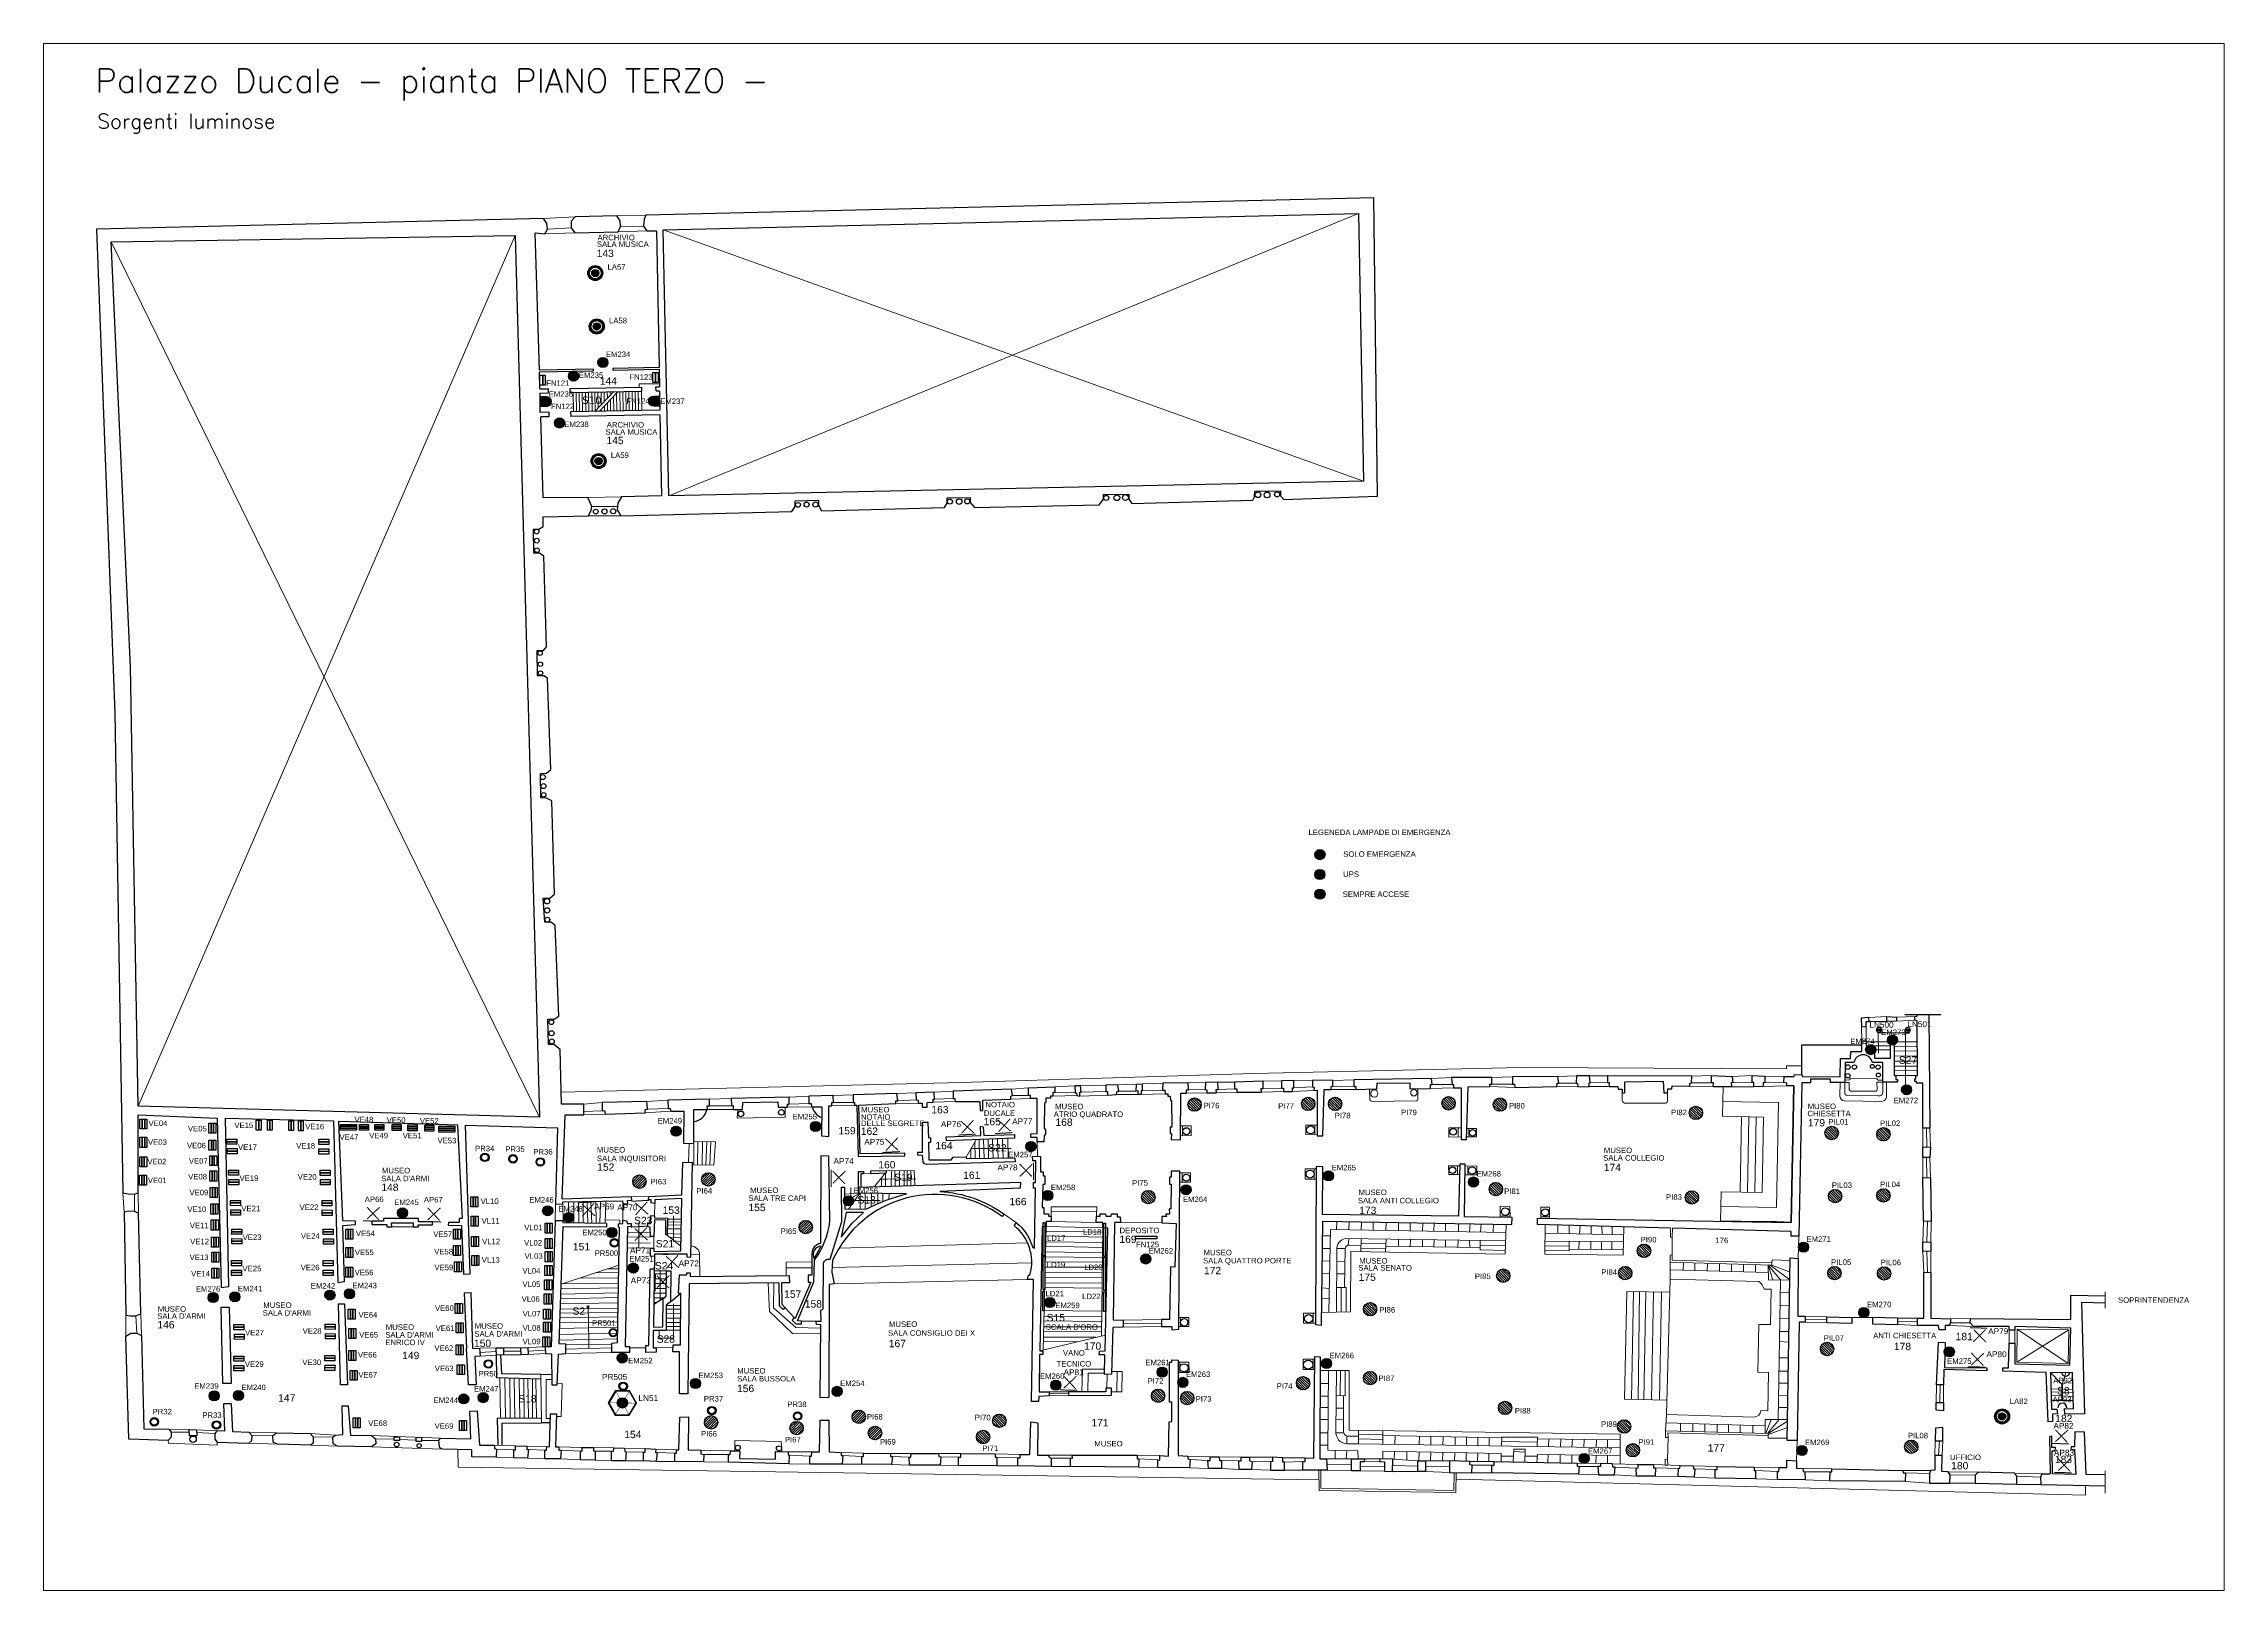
# Model space of a CAD drawing. Header units: metres. Extents: x 12 to 11852, y -8377 to 23.
import ezdxf
from ezdxf.enums import TextEntityAlignment as Align

# ---------------------------------------------------------------- set-up
doc = ezdxf.new("R2010")
doc.units = ezdxf.units.M
doc.header["$LTSCALE"] = 0.0125
for name, color, linetype in [('CODICE EMERGENZE', 190, 'Continuous'), ('CODICE LAMPADINE', 150, 'Continuous'), ('LAMPADE DI EMERGENZA', 3, 'Continuous')]:
    doc.layers.add(name, color=color, linetype=linetype)
for name, color, linetype, lineweight in [('LAMPADINE', 30, 'Continuous', 30), ('MURI', 7, 'Continuous', 9), ('VANI', 66, 'Continuous', 9)]:
    doc.layers.add(name, color=color, linetype=linetype, lineweight=lineweight)
doc.styles.add('ducale_200', font='ARIAL.TTF', dxfattribs={"height": 1})
doc.styles.get("Standard").update_dxf_attribs({"font": 'romans.shx'})

# ---------------------------------------------------------------- blocks, each defined once
blk = doc.blocks.new('sospensione normale')
h = blk.add_hatch(color=256)
h.paths.add_polyline_path([(24193.1, 756.4, 1), (24171.9, 756.4, 1)], flags=16)
h.paths.add_polyline_path([(24176, 756.4, -1), (24189, 756.4, -1)], flags=0)
h.paths.add_polyline_path([(24195.1, 756.4, 1), (24169.9, 756.4, 1)])
for radius in [13.6, 12.6, 11.6, 10.6, 6.52]:
    blk.add_circle((24182.5, 756.4), radius)
blk = doc.blocks.new('re')
at = {"const_width": 0.3}
for points in [[(51.55, 419.05), (51.66, 413.81)], [(55.72, 418.12), (52.08, 414.34)], [(52.09, 417.95), (55.87, 414.31)]]:
    blk.add_lwpolyline(points, dxfattribs=at)
blk = doc.blocks.new('FB')
h = blk.add_hatch(color=256)
edge = h.paths.add_edge_path(flags=16)
edge.add_arc((323.34, 430.98), 1.01, 0, 360)
edge = h.paths.add_edge_path()
edge.add_arc((323.34, 430.98), 1.27, 0, 360)
for radius in [1.27, 1.01]:
    blk.add_circle((323.34, 430.98), radius)
blk = doc.blocks.new('LANTERNA')
at = {"linetype": 'Continuous'}
h = blk.add_hatch(color=256, dxfattribs=at)
h.paths.add_polyline_path([(65.31, -45.84, 1), (69.69, -45.84, 1)])
h.paths.add_polyline_path([(69.48, -45.84, -1), (65.51, -45.84, -1)], flags=16)
h = blk.add_hatch(dxfattribs=at)
h.set_pattern_fill('ANSI37', color=256, scale=3.214976, style=0)
h.set_pattern_definition([(45, (-226.14574, -312.50277), (-0.2841664, 0.2841664), []), (135, (-226.14574, -312.50277), (-0.2841664, -0.2841664), [])])
edge = h.paths.add_edge_path()
edge.add_arc((67.5, -45.84), 1.98, 0, 360)
at = {"layer": 'LAMPADINE'}
h = blk.add_hatch(color=14, dxfattribs=at)
h.paths.add_polyline_path([(70.35, -50.95), (73.35, -45.93), (70.5, -40.81), (64.65, -40.72), (61.64, -45.75), (64.49, -50.87)], flags=16)
h.paths.add_polyline_path([(70.46, -51.16), (73.59, -45.93), (70.62, -40.61), (64.54, -40.52), (61.41, -45.75), (64.38, -51.06)])
at = {"linetype": 'Continuous'}
for radius in [2.19, 1.98]:
    blk.add_circle((67.5, -45.84), radius, dxfattribs=at)
at = {"layer": 'LAMPADINE', "color": 14, "const_width": 0.2}
for points in [[(61.41, -45.75), (65.31, -45.81)], [(64.54, -40.52), (66.43, -43.92)], [(70.62, -40.61), (68.62, -43.96)], [(69.69, -45.87), (73.59, -45.93)], [(66.37, -47.72), (64.38, -51.06)], [(68.57, -47.75), (70.46, -51.16)]]:
    blk.add_lwpolyline(points, dxfattribs=at)
at = {"layer": 'LAMPADINE', "color": 14}
for points in [[(70.46, -51.16), (73.59, -45.93), (70.62, -40.61), (64.54, -40.52), (61.41, -45.75), (64.38, -51.06)], [(70.35, -50.95), (73.35, -45.93), (70.5, -40.81), (64.65, -40.72), (61.64, -45.75), (64.49, -50.87)]]:
    blk.add_lwpolyline(points, close=True, dxfattribs=at)
blk = doc.blocks.new('PIANTANA')
at = {"lineweight": 0}
h = blk.add_hatch(dxfattribs=at)
h.set_pattern_fill('ANSI31', color=256, scale=600, style=0)
h.set_pattern_definition([(45, (37136.21, 23067.97), (-53.03301, 53.03301), [])])
edge = h.paths.add_edge_path()
edge.add_arc((14258, -2729), 291, 0, 360)
blk.add_circle((14258, -2729), 291)

msp = doc.modelspace()

# ---------------------------------------------------------------- hatches: boundary and pattern name
at = {"layer": 'LAMPADE DI EMERGENZA'}
for color, points in [(256, [(2861, -1782, 1), (2916, -1782, 1)]), (256, [(3022, -1709, 1), (3077, -1709, 1)]), (256, [(2713, -1921, 1), (2768, -1921, 1)]), (256, [(3298, -1919, 1), (3353, -1919, 1)]), (256, [(2786, -2037, 1), (2841, -2037, 1)]), (256, [(6915, -4381, 1), (6970, -4381, 1)]), (6, [(6913, -4489, 1), (6968, -4489, 1)]), (5, [(6915, -4596, 1), (6970, -4596, 1)]), (256, [(9905, -5440, 1), (9960, -5440, 1)]), (256, [(10022, -5388, 1), (10077, -5388, 1)]), (256, [(10099, -5658, 1), (10154, -5658, 1)]), (256, [(3419, -5883, 1), (3474, -5883, 1)]), (256, [(4175, -5858, 1), (4230, -5858, 1)]), (256, [(5345, -5966, 1), (5400, -5966, 1)]), (256, [(6961, -6126, 1), (7016, -6126, 1)]), (256, [(7749, -6159, 1), (7803, -6159, 1)]), (5, [(4355, -6261, 1), (4410, -6261, 1)]), (256, [(5437, -6232, 1), (5492, -6232, 1)]), (256, [(6187, -6201, 1), (6242, -6201, 1)]), (5, [(1934, -6327, 1), (1989, -6327, 1)]), (256, [(2722, -6315, 1), (2777, -6315, 1)]), (256, [(2835, -6352, 1), (2890, -6352, 1)]), (256, [(3070, -6433, 1), (3125, -6433, 1)]), (256, [(9539, -6513, 1), (9594, -6513, 1)]), (256, [(3186, -6626, 1), (3241, -6626, 1)]), (256, [(5968, -6577, 1), (6023, -6577, 1)]), (256, [(1540, -6773, 1), (1594, -6773, 1)]), (256, [(1645, -6766, 1), (1700, -6766, 1)]), (256, [(906, -6786, 1), (961, -6786, 1)]), (256, [(1024, -6783, 1), (1079, -6783, 1)]), (256, [(5449, -6813, 1), (5504, -6813, 1)]), (256, [(9868, -6868, 1), (9923, -6868, 1)]), (256, [(3127, -7115, 1), (3182, -7115, 1)]), (256, [(10332, -7081, 1), (10387, -7081, 1)]), (256, [(6057, -7192, 1), (6112, -7192, 1)]), (256, [(6171, -7247, 1), (6226, -7247, 1)]), (256, [(6950, -7145, 1), (7005, -7145, 1)]), (256, [(911, -7320, 1), (966, -7320, 1)]), (256, [(1042, -7318, 1), (1097, -7318, 1)]), (256, [(2266, -7337, 1), (2321, -7337, 1)]), (256, [(2372, -7330, 1), (2427, -7330, 1)]), (256, [(3525, -7253, 1), (3580, -7253, 1)]), (256, [(4293, -7296, 1), (4348, -7296, 1)]), (5, [(5481, -7262, 1), (5535, -7262, 1)]), (256, [(8349, -7660, 1), (8404, -7660, 1)]), (256, [(9531, -7617, 1), (9586, -7617, 1)])]:
    msp.add_hatch(color=color, dxfattribs=at).paths.add_polyline_path(points)

# ---------------------------------------------------------------- linework, layer by layer
for centre in [(2889, -1782), (3049, -1709), (2741, -1921), (3325, -1919), (2813, -2037), (6942, -4381), (9932, -5440), (10050, -5388), (10127, -5658), (3446, -5883), (4203, -5858), (5373, -5966), (6988, -6126), (7776, -6159), (5465, -6232), (6215, -6201), (2749, -6315), (2863, -6352), (3097, -6433), (9567, -6513), (3214, -6626), (5996, -6577), (1567, -6773), (1673, -6766), (933, -6786), (1051, -6783), (5476, -6813), (9895, -6868), (3154, -7115), (10359, -7081), (6085, -7192), (6198, -7247), (6978, -7145), (938, -7320), (1070, -7318), (2293, -7337), (2399, -7330), (3552, -7253), (4321, -7296), (8376, -7660), (9559, -7617)]:
    msp.add_circle(centre, 27.5, dxfattribs=at)
at = {"layer": 'LAMPADE DI EMERGENZA', "color": 6}
msp.add_circle((6941, -4489), 27.5, dxfattribs=at)
at = {"layer": 'LAMPADE DI EMERGENZA', "color": 5}
for centre in [(6942, -4596), (4383, -6261), (1961, -6327), (5508, -7262)]:
    msp.add_circle(centre, 27.5, dxfattribs=at)
at = {"layer": 'LAMPADINE'}
for points in [[(3320, -1763), (3334, -1763), (3334, -1817), (3320, -1817)], [(3334, -1763), (3349, -1763), (3349, -1817), (3334, -1817)], [(2707, -1777), (2722, -1777), (2722, -1831), (2707, -1831)], [(2712, -1894), (2726, -1894), (2726, -1948), (2712, -1948)], [(2722, -1777), (2736, -1777), (2736, -1831), (2722, -1831)], [(2726, -1894), (2741, -1894), (2741, -1948), (2726, -1948)], [(3325, -1892), (3339, -1892), (3339, -1946), (3325, -1946)], [(3339, -1892), (3354, -1892), (3354, -1946), (3339, -1946)], [(535, -5817), (548, -5817), (548, -5871), (535, -5871)], [(535, -5916), (548, -5916), (548, -5971), (535, -5971)], [(548, -5817), (561, -5817), (561, -5871), (548, -5871)], [(548, -5916), (561, -5916), (561, -5971), (548, -5971)], [(561, -5817), (573, -5817), (573, -5871), (561, -5871)], [(561, -5916), (573, -5916), (573, -5971), (561, -5971)], [(909, -5840), (922, -5840), (922, -5894), (909, -5894)], [(922, -5840), (935, -5840), (935, -5894), (922, -5894)], [(935, -5840), (948, -5840), (948, -5894), (935, -5894)], [(1167, -5877), (1167, -5823), (1180, -5823), (1180, -5877)], [(1180, -5877), (1180, -5823), (1193, -5823), (1193, -5877)], [(1228, -5878), (1228, -5824), (1241, -5824), (1241, -5878)], [(1241, -5878), (1241, -5824), (1254, -5824), (1254, -5878)], [(1343, -5880), (1343, -5826), (1356, -5826), (1356, -5880)], [(1356, -5880), (1356, -5826), (1369, -5826), (1369, -5880)], [(1396, -5881), (1396, -5827), (1409, -5827), (1409, -5881)], [(1409, -5881), (1409, -5827), (1422, -5827), (1422, -5881)], [(1624, -5846), (1711, -5846), (1711, -5856), (1624, -5856)], [(1624, -5856), (1711, -5856), (1711, -5867), (1624, -5867)], [(1624, -5867), (1711, -5867), (1711, -5877), (1624, -5877)], [(1728, -5846), (1777, -5846), (1777, -5857), (1728, -5857)], [(1728, -5857), (1777, -5857), (1777, -5867), (1728, -5867)], [(1728, -5867), (1777, -5867), (1777, -5878), (1728, -5878)], [(1811, -5846), (1860, -5846), (1860, -5857), (1811, -5857)], [(1811, -5857), (1860, -5857), (1860, -5867), (1811, -5867)], [(1811, -5867), (1860, -5867), (1860, -5878), (1811, -5878)], [(1904, -5847), (1953, -5847), (1953, -5858), (1904, -5858)], [(1904, -5858), (1953, -5858), (1953, -5868), (1904, -5868)], [(1904, -5868), (1953, -5868), (1953, -5879), (1904, -5879)], [(1990, -5849), (2040, -5849), (2040, -5860), (1990, -5860)], [(1990, -5860), (2040, -5860), (2040, -5871), (1990, -5871)], [(1990, -5871), (2040, -5871), (2040, -5882), (1990, -5882)], [(2082, -5851), (2131, -5851), (2131, -5861), (2082, -5861)], [(2082, -5861), (2131, -5861), (2131, -5872), (2082, -5872)], [(2082, -5872), (2131, -5872), (2131, -5883), (2082, -5883)], [(2158, -5856), (2245, -5856), (2245, -5867), (2158, -5867)], [(2158, -5867), (2245, -5867), (2245, -5878), (2158, -5878)], [(2158, -5878), (2245, -5878), (2245, -5888), (2158, -5888)], [(534, -6022), (546, -6022), (546, -6077), (534, -6077)], [(546, -6022), (559, -6022), (559, -6077), (546, -6077)], [(559, -6022), (572, -6022), (572, -6077), (559, -6077)], [(910, -5931), (923, -5931), (923, -5986), (910, -5986)], [(914, -6016), (927, -6016), (927, -6070), (914, -6070)], [(923, -5931), (935, -5931), (935, -5986), (923, -5986)], [(927, -6016), (939, -6016), (939, -6070), (927, -6070)], [(935, -5931), (948, -5931), (948, -5986), (935, -5986)], [(939, -6016), (952, -6016), (952, -6070), (939, -6070)], [(1008, -5940), (1008, -5926), (1062, -5926), (1062, -5940)], [(1008, -5954), (1008, -5940), (1062, -5940), (1062, -5954)], [(1009, -5992), (1009, -5977), (1063, -5977), (1063, -5992)], [(1009, -6006), (1009, -5992), (1063, -5992), (1063, -6006)], [(1506, -5941), (1506, -5926), (1560, -5927), (1560, -5941)], [(1506, -5955), (1506, -5941), (1560, -5941), (1560, -5955)], [(1507, -5992), (1507, -5978), (1561, -5978), (1561, -5993)], [(1507, -6007), (1507, -5992), (1561, -5993), (1561, -6007)], [(533, -6122), (546, -6122), (546, -6177), (533, -6177)], [(546, -6122), (559, -6122), (559, -6177), (546, -6177)], [(559, -6122), (571, -6122), (571, -6177), (559, -6177)], [(914, -6099), (927, -6099), (927, -6154), (914, -6154)], [(927, -6099), (940, -6099), (940, -6154), (927, -6154)], [(940, -6099), (953, -6099), (953, -6154), (940, -6154)], [(1017, -6108), (1017, -6094), (1071, -6094), (1071, -6108)], [(1017, -6122), (1017, -6108), (1071, -6108), (1071, -6122)], [(1018, -6160), (1018, -6145), (1072, -6145), (1072, -6160)], [(1514, -6109), (1514, -6094), (1568, -6095), (1568, -6109)], [(1514, -6123), (1514, -6109), (1568, -6109), (1568, -6123)], [(1515, -6161), (1515, -6146), (1569, -6146), (1569, -6161)], [(917, -6188), (930, -6188), (930, -6243), (917, -6243)], [(930, -6188), (943, -6188), (943, -6243), (930, -6243)], [(943, -6188), (955, -6188), (955, -6243), (943, -6243)], [(1018, -6174), (1018, -6160), (1072, -6160), (1072, -6174)], [(1027, -6273), (1027, -6259), (1081, -6259), (1081, -6273)], [(1027, -6287), (1027, -6273), (1081, -6273), (1081, -6288)], [(1515, -6175), (1515, -6161), (1569, -6161), (1569, -6175)], [(1524, -6274), (1524, -6260), (1578, -6260), (1578, -6274)], [(1524, -6288), (1524, -6274), (1578, -6274), (1578, -6288)], [(2332, -6240), (2344, -6240), (2344, -6294), (2332, -6294)], [(2344, -6240), (2357, -6240), (2357, -6294), (2344, -6294)], [(2357, -6240), (2370, -6240), (2370, -6294), (2357, -6294)], [(920, -6278), (933, -6278), (933, -6333), (920, -6333)], [(922, -6365), (935, -6365), (935, -6420), (922, -6420)], [(933, -6278), (945, -6278), (945, -6333), (933, -6333)], [(935, -6365), (948, -6365), (948, -6420), (935, -6420)], [(945, -6278), (958, -6278), (958, -6333), (945, -6333)], [(948, -6365), (961, -6365), (961, -6420), (948, -6420)], [(1028, -6325), (1028, -6310), (1082, -6311), (1082, -6325)], [(1028, -6339), (1028, -6325), (1082, -6325), (1082, -6339)], [(1525, -6326), (1525, -6311), (1579, -6312), (1579, -6326)], [(1525, -6340), (1525, -6326), (1579, -6326), (1579, -6340)], [(2333, -6344), (2346, -6344), (2346, -6398), (2333, -6398)], [(2346, -6344), (2358, -6344), (2358, -6398), (2346, -6398)], [(2358, -6344), (2371, -6344), (2371, -6398), (2358, -6398)], [(2735, -6382), (2747, -6382), (2747, -6437), (2735, -6437)], [(2747, -6382), (2760, -6382), (2760, -6437), (2747, -6437)], [(2760, -6382), (2773, -6382), (2773, -6437), (2760, -6437)], [(5439, -6379), (5448, -6379), (5448, -6560), (5439, -6560)], [(5769, -6383), (5777, -6383), (5777, -6564), (5769, -6564)], [(924, -6459), (937, -6459), (937, -6513), (924, -6513)], [(937, -6459), (949, -6459), (949, -6513), (937, -6513)], [(949, -6459), (962, -6459), (962, -6513), (949, -6513)], [(1033, -6443), (1034, -6429), (1088, -6429), (1087, -6443)], [(1034, -6429), (1034, -6415), (1088, -6415), (1088, -6429)], [(1035, -6481), (1035, -6466), (1089, -6467), (1089, -6481)], [(1035, -6495), (1035, -6481), (1089, -6481), (1089, -6495)], [(1531, -6430), (1531, -6415), (1585, -6416), (1585, -6430)], [(1531, -6444), (1531, -6430), (1585, -6430), (1585, -6444)], [(1532, -6482), (1532, -6467), (1586, -6467), (1586, -6482)], [(1532, -6496), (1532, -6482), (1586, -6482), (1586, -6496)], [(1653, -6415), (1666, -6415), (1666, -6469), (1653, -6469)], [(1666, -6415), (1679, -6415), (1679, -6469), (1666, -6469)], [(1679, -6415), (1691, -6415), (1691, -6469), (1679, -6469)], [(2237, -6415), (2249, -6415), (2249, -6470), (2237, -6470)], [(2238, -6504), (2250, -6504), (2250, -6558), (2238, -6558)], [(2249, -6415), (2262, -6415), (2262, -6470), (2249, -6470)], [(2250, -6504), (2263, -6504), (2263, -6558), (2250, -6558)], [(2262, -6415), (2275, -6415), (2275, -6470), (2262, -6470)], [(2263, -6504), (2276, -6504), (2276, -6558), (2263, -6558)], [(2335, -6455), (2348, -6455), (2348, -6509), (2335, -6509)], [(2348, -6455), (2361, -6455), (2361, -6509), (2348, -6509)], [(2361, -6455), (2374, -6455), (2374, -6509), (2361, -6509)], [(2735, -6465), (2748, -6465), (2748, -6520), (2735, -6520)], [(2748, -6465), (2760, -6465), (2760, -6520), (2748, -6520)], [(2760, -6465), (2773, -6465), (2773, -6520), (2760, -6520)], [(5940, -6454), (6057, -6454), (6057, -6468), (5940, -6468)], [(925, -6540), (937, -6540), (937, -6594), (925, -6594)], [(926, -6627), (939, -6627), (939, -6682), (926, -6682)], [(937, -6540), (950, -6540), (950, -6594), (937, -6594)], [(939, -6627), (952, -6627), (952, -6682), (939, -6682)], [(950, -6540), (963, -6540), (963, -6594), (950, -6594)], [(952, -6627), (964, -6627), (964, -6682), (952, -6682)], [(1032, -6599), (1032, -6585), (1086, -6585), (1086, -6600)], [(1032, -6614), (1032, -6599), (1086, -6600), (1086, -6614)], [(1530, -6600), (1530, -6586), (1584, -6586), (1584, -6601)], [(1530, -6615), (1530, -6600), (1584, -6601), (1584, -6615)], [(1653, -6515), (1666, -6515), (1666, -6569), (1653, -6569)], [(1653, -6621), (1666, -6621), (1666, -6675), (1653, -6675)], [(1666, -6515), (1679, -6515), (1679, -6569), (1666, -6569)], [(1666, -6621), (1679, -6621), (1679, -6675), (1666, -6675)], [(1679, -6515), (1691, -6515), (1691, -6569), (1679, -6569)], [(1679, -6621), (1691, -6621), (1691, -6675), (1679, -6675)], [(2243, -6592), (2255, -6592), (2255, -6647), (2243, -6647)], [(2255, -6592), (2268, -6592), (2268, -6647), (2255, -6647)], [(2268, -6592), (2281, -6592), (2281, -6647), (2268, -6647)], [(2338, -6558), (2351, -6558), (2351, -6612), (2338, -6612)], [(2351, -6558), (2364, -6558), (2364, -6612), (2351, -6612)], [(2364, -6558), (2376, -6558), (2376, -6612), (2364, -6612)], [(2734, -6613), (2747, -6613), (2747, -6667), (2734, -6667)], [(2736, -6537), (2749, -6537), (2749, -6592), (2736, -6592)], [(2747, -6613), (2760, -6613), (2760, -6667), (2747, -6667)], [(2749, -6537), (2762, -6537), (2762, -6592), (2749, -6592)], [(2760, -6613), (2773, -6613), (2773, -6667), (2760, -6667)], [(2762, -6537), (2774, -6537), (2774, -6592), (2762, -6592)], [(5440, -6563), (5448, -6563), (5448, -6744), (5440, -6744)], [(5769, -6567), (5778, -6567), (5778, -6748), (5769, -6748)], [(1033, -6651), (1033, -6637), (1087, -6637), (1087, -6651)], [(1033, -6666), (1033, -6651), (1087, -6651), (1087, -6666)], [(1531, -6652), (1531, -6638), (1585, -6638), (1585, -6652)], [(1531, -6666), (1531, -6652), (1585, -6652), (1585, -6667)], [(2732, -6690), (2745, -6690), (2745, -6744), (2732, -6744)], [(2745, -6690), (2758, -6690), (2758, -6744), (2745, -6744)], [(2758, -6690), (2771, -6690), (2771, -6744), (2758, -6744)], [(1665, -6849), (1678, -6849), (1678, -6904), (1665, -6904)], [(1678, -6849), (1691, -6849), (1691, -6904), (1678, -6904)], [(1691, -6849), (1703, -6849), (1703, -6904), (1691, -6904)], [(2247, -6818), (2260, -6818), (2260, -6873), (2247, -6873)], [(2260, -6818), (2273, -6818), (2273, -6873), (2260, -6873)], [(2273, -6818), (2286, -6818), (2286, -6873), (2273, -6873)], [(2727, -6849), (2740, -6849), (2740, -6903), (2727, -6903)], [(2730, -6767), (2742, -6767), (2742, -6822), (2730, -6822)], [(2740, -6849), (2753, -6849), (2753, -6903), (2740, -6903)], [(2742, -6767), (2755, -6767), (2755, -6822), (2742, -6822)], [(2753, -6849), (2765, -6849), (2765, -6903), (2753, -6903)], [(2755, -6767), (2768, -6767), (2768, -6822), (2755, -6822)], [(5437, -6752), (5445, -6752), (5445, -6859), (5437, -6859)], [(5766, -6756), (5775, -6756), (5775, -6863), (5766, -6863)], [(1046, -6947), (1046, -6933), (1100, -6933), (1100, -6948)], [(1046, -6962), (1046, -6947), (1100, -6948), (1100, -6962)], [(1048, -6999), (1048, -6985), (1102, -6985), (1102, -6999)], [(1541, -6945), (1541, -6931), (1595, -6931), (1595, -6945)], [(1541, -6959), (1541, -6945), (1595, -6945), (1595, -6960)], [(1542, -6997), (1542, -6982), (1596, -6983), (1596, -6997)], [(1670, -6954), (1683, -6954), (1683, -7009), (1670, -7009)], [(1683, -6954), (1695, -6954), (1695, -7009), (1683, -7009)], [(1695, -6954), (1708, -6954), (1708, -7009), (1695, -7009)], [(2252, -6923), (2265, -6923), (2265, -6978), (2252, -6978)], [(2265, -6923), (2278, -6923), (2278, -6978), (2265, -6978)], [(2278, -6923), (2290, -6923), (2290, -6978), (2278, -6978)], [(2726, -6920), (2738, -6920), (2738, -6974), (2726, -6974)], [(2738, -6920), (2751, -6920), (2751, -6974), (2738, -6974)], [(2751, -6920), (2764, -6920), (2764, -6974), (2751, -6974)], [(1045, -7118), (1045, -7104), (1099, -7104), (1099, -7118)], [(1047, -7013), (1048, -6999), (1102, -6999), (1102, -7014)], [(1539, -7116), (1539, -7101), (1593, -7101), (1593, -7116)], [(1542, -7011), (1542, -6997), (1596, -6997), (1596, -7011)], [(1670, -7074), (1683, -7074), (1683, -7128), (1670, -7128)], [(1683, -7074), (1695, -7074), (1695, -7128), (1683, -7128)], [(1695, -7074), (1708, -7074), (1708, -7128), (1695, -7128)], [(2252, -7043), (2265, -7043), (2265, -7097), (2252, -7097)], [(2265, -7043), (2278, -7043), (2278, -7097), (2265, -7097)], [(2278, -7043), (2290, -7043), (2290, -7097), (2278, -7097)], [(2722, -7000), (2735, -7000), (2735, -7055), (2722, -7055)], [(2735, -7000), (2748, -7000), (2748, -7055), (2735, -7055)], [(2748, -7000), (2761, -7000), (2761, -7055), (2748, -7055)], [(1045, -7132), (1045, -7118), (1099, -7118), (1099, -7132)], [(1046, -7170), (1046, -7155), (1100, -7156), (1100, -7170)], [(1046, -7184), (1046, -7170), (1100, -7170), (1100, -7184)], [(1539, -7130), (1539, -7116), (1593, -7116), (1593, -7130)], [(1540, -7167), (1541, -7153), (1595, -7153), (1594, -7168)], [(1540, -7182), (1540, -7167), (1594, -7168), (1594, -7182)], [(1676, -7182), (1689, -7182), (1689, -7236), (1676, -7236)], [(1689, -7182), (1702, -7182), (1702, -7236), (1689, -7236)], [(1702, -7182), (1714, -7182), (1714, -7236), (1702, -7236)], [(2258, -7151), (2271, -7151), (2271, -7205), (2258, -7205)], [(2271, -7151), (2284, -7151), (2284, -7205), (2271, -7205)], [(2284, -7151), (2297, -7151), (2297, -7205), (2284, -7205)], [(1693, -7439), (1705, -7439), (1705, -7494), (1693, -7494)], [(1705, -7439), (1718, -7439), (1718, -7494), (1705, -7494)], [(1718, -7439), (1731, -7439), (1731, -7494), (1718, -7494)], [(2271, -7455), (2283, -7455), (2283, -7509), (2271, -7509)], [(2283, -7455), (2296, -7455), (2296, -7509), (2283, -7509)], [(2296, -7455), (2309, -7455), (2309, -7509), (2296, -7509)]]:
    msp.add_lwpolyline(points, close=True, dxfattribs=at)
for centre, radius, start, end in [((10991, -7192), 21.9, 179.2065, 359.2065), ((10972, -7385), 24.3, 359.5908, 179.5908)]:
    msp.add_arc(centre, radius, start, end, dxfattribs=at)
at = {"layer": 'MURI', "linetype": 'ByBlock', "lineweight": 30}
for p, q in [((7234, -814), (3282, -908)), ((7255, -2435), (7234, -814)), ((2727, -927), (299, -984)), ((2745, -954), (2727, -927)), ((3273, -930), (3270, -969)), ((3282, -908), (3273, -930)), ((299, -984), (399, -3613)), ((2681, -1005), (2733, -1009)), ((2704, -1750), (2681, -1005)), ((2733, -1009), (2748, -984)), ((2748, -984), (2745, -954)), ((3270, -969), (3288, -993)), ((3288, -993), (3340, -993)), ((3340, -993), (3354, -1736)), ((2997, -1744), (2704, -1750)), ((2705, -1759), (2997, -1753)), ((2707, -1852), (2705, -1759)), ((2997, -1753), (2997, -1744)), ((3354, -1736), (3102, -1742)), ((3102, -1742), (3102, -1750)), ((3102, -1750), (3354, -1745)), ((3354, -1745), (3356, -1840)), ((2707, -1852), (2753, -1851)), ((2709, -1875), (2754, -1874)), ((2709, -1980), (2709, -1875)), ((2754, -1874), (2753, -1851)), ((2871, -1849), (3260, -1842)), ((2872, -1872), (2871, -1849)), ((2872, -1872), (3261, -1865)), ((3106, -1868), (3106, -1869)), ((3261, -1865), (3260, -1842)), ((3337, -1840), (3356, -1840)), ((3338, -1863), (3337, -1840)), ((3338, -1863), (3356, -1863)), ((3356, -1863), (3358, -1968)), ((2756, -1979), (2709, -1980)), ((2756, -2003), (2712, -2004)), ((2724, -2444), (2712, -2004)), ((2756, -1979), (2756, -2003)), ((3358, -1968), (2873, -1977)), ((2873, -1977), (2874, -2001)), ((3358, -1992), (2874, -2001)), ((3358, -1992), (3367, -2432)), ((2967, -2441), (2724, -2444)), ((2988, -2490), (2967, -2441)), ((3130, -2472), (3127, -2508)), ((3149, -2438), (3130, -2472)), ((3367, -2432), (3149, -2438)), ((4093, -2459), (4220, -2457)), ((4093, -2490), (4093, -2459)), ((4220, -2457), (4220, -2484)), ((4220, -2484), (4235, -2514)), ((4903, -2496), (4918, -2472)), ((4918, -2444), (5043, -2441)), ((4918, -2472), (4918, -2444)), ((5043, -2441), (5043, -2469)), ((5043, -2469), (5067, -2496)), ((5067, -2496), (5744, -2481)), ((5744, -2481), (5766, -2451)), ((5766, -2425), (5905, -2423)), ((5766, -2451), (5766, -2425)), ((5905, -2423), (5905, -2450)), ((5905, -2450), (5920, -2475)), ((5920, -2475), (6578, -2456)), ((6578, -2456), (6587, -2439)), ((6587, -2439), (6588, -2408)), ((6588, -2408), (6727, -2405)), ((6727, -2405), (6727, -2432)), ((6727, -2432), (6745, -2453)), ((6745, -2453), (7255, -2435)), ((2701, -2613), (2724, -2599)), ((2724, -2547), (2970, -2541)), ((2724, -2599), (2724, -2547)), ((2970, -2541), (2985, -2511)), ((2985, -2511), (2988, -2490)), ((3127, -2508), (3146, -2541)), ((3146, -2541), (4074, -2517)), ((4074, -2517), (4093, -2490)), ((4235, -2514), (4903, -2496)), ((2672, -2614), (2701, -2613)), ((2674, -2744), (2672, -2614)), ((2705, -2744), (2674, -2744)), ((2729, -2760), (2705, -2744)), ((2743, -3253), (2729, -2760)), ((2693, -3410), (2692, -3273)), ((2692, -3273), (2727, -3273)), ((2727, -3273), (2743, -3253)), ((2729, -3410), (2693, -3410)), ((2748, -3422), (2729, -3410)), ((2766, -3919), (2748, -3422)), ((399, -3613), (443, -6217)), ((2710, -3940), (2742, -3938)), ((2711, -4072), (2710, -3940)), ((2742, -3938), (2766, -3919)), ((2742, -4074), (2711, -4072)), ((2772, -4089), (2742, -4074)), ((2787, -4596), (2772, -4089)), ((2733, -4748), (2724, -4618)), ((2724, -4618), (2760, -4618)), ((2760, -4618), (2787, -4596)), ((2766, -4748), (2733, -4748)), ((2790, -4766), (2766, -4748)), ((2809, -5259), (2790, -4766)), ((2753, -5413), (2750, -5275)), ((2750, -5275), (2784, -5275)), ((2784, -5275), (2809, -5259)), ((2783, -5413), (2753, -5413)), ((2816, -5440), (2783, -5413)), ((2824, -5736), (2816, -5440)), ((9884, -5392), (9908, -5392)), ((9884, -5451), (9884, -5392)), ((9908, -5392), (9910, -5451)), ((10039, -5413), (10060, -5413)), ((10039, -5486), (10039, -5413)), ((10060, -5413), (10060, -5581)), ((9767, -5587), (9768, -5489)), ((9768, -5489), (9823, -5489)), ((9793, -5510), (9791, -5618)), ((9841, -5510), (9793, -5510)), ((9823, -5489), (9825, -5451)), ((9825, -5451), (9884, -5451)), ((9910, -5451), (9952, -5451)), ((9998, -5510), (9942, -5510)), ((9952, -5451), (9952, -5486)), ((9952, -5486), (10039, -5486)), ((9998, -5617), (9998, -5510)), ((9460, -5619), (9462, -5586)), ((9477, -5622), (9460, -5619)), ((9462, -5586), (9517, -5586)), ((9477, -5637), (9477, -5622)), ((9514, -5637), (9477, -5637)), ((9500, -6378), (9514, -5637)), ((9514, -5637), (9500, -6378)), ((9517, -5586), (9518, -5575)), ((9518, -5575), (9559, -5577)), ((9558, -5620), (9542, -6454)), ((9606, -5620), (9558, -5620)), ((9559, -5577), (9562, -5586)), ((9562, -5586), (9767, -5587)), ((9606, -5599), (9606, -5620)), ((9606, -5599), (9713, -5599)), ((9713, -5618), (9713, -5600)), ((9791, -5618), (9713, -5618)), ((10077, -5617), (9998, -5617)), ((10060, -5581), (10068, -5581)), ((10068, -5581), (10068, -5602)), ((10068, -5602), (10077, -5602)), ((10077, -5602), (10077, -5617)), ((526, -5794), (954, -5812)), ((526, -6217), (526, -5794)), ((2945, -5736), (2824, -5736)), ((2828, -6252), (2844, -5794)), ((2844, -5794), (2945, -5794)), ((2945, -5794), (2945, -5736)), ((954, -5812), (977, -6732)), ((1000, -5812), (1587, -5826)), ((1018, -6727), (1000, -5812)), ((1587, -5826), (1610, -6704)), ((1616, -5829), (2259, -5848)), ((1636, -6370), (1616, -5829)), ((2259, -5848), (2285, -6358)), ((2329, -6658), (2302, -5850)), ((2302, -5850), (2803, -5865)), ((2803, -5865), (2792, -6278)), ((3478, -6228), (3483, -6053)), ((3483, -6053), (3534, -6052)), ((3534, -6052), (3525, -6569)), ((443, -6217), (472, -6224)), ((472, -6224), (506, -6225)), ((506, -6225), (526, -6217)), ((3205, -6240), (2828, -6252)), ((2831, -6267), (3156, -6261)), ((2831, -6279), (2831, -6267)), ((3156, -6261), (3158, -6278)), ((3182, -6260), (3206, -6258)), ((3184, -6278), (3182, -6260)), ((3206, -6258), (3205, -6240)), ((3297, -6255), (3299, -6237)), ((3311, -6255), (3297, -6255)), ((3299, -6237), (3478, -6228)), ((3311, -6273), (3311, -6255)), ((3331, -6275), (3311, -6273)), ((3478, -6249), (3330, -6255)), ((3330, -6255), (3331, -6275)), ((3472, -6533), (3478, -6249)), ((1705, -6372), (1636, -6370)), ((1637, -6395), (1705, -6390)), ((1705, -6390), (1705, -6372)), ((2211, -6378), (2209, -6393)), ((2209, -6393), (2281, -6396)), ((2268, -6378), (2211, -6378)), ((2285, -6358), (2268, -6358)), ((2268, -6358), (2268, -6378)), ((2789, -6370), (2768, -7055)), ((2833, -6369), (2789, -6370)), ((2792, -6278), (2831, -6279)), ((2833, -6381), (2833, -6369)), ((3069, -6384), (2833, -6381)), ((3069, -6384), (3069, -6403)), ((3158, -6278), (3184, -6278)), ((8123, -6355), (9500, -6378)), ((8123, -6390), (8123, -6355)), ((8846, -6410), (8123, -6390)), ((9340, -6375), (9117, -6372)), ((9420, -6376), (9340, -6375)), ((9500, -6378), (9420, -6376)), ((1646, -6700), (1637, -6395)), ((2281, -6396), (2292, -6659)), ((2812, -7038), (2833, -6401)), ((2833, -6401), (3069, -6403)), ((3134, -6404), (3139, -6404)), ((9501, -6428), (8856, -6410)), ((9501, -6454), (9501, -6428)), ((9542, -6454), (9501, -6454)), ((3307, -6561), (3308, -6518)), ((3308, -6518), (3325, -6518)), ((3308, -6518), (3308, -6518)), ((3329, -6551), (3323, -6947)), ((3325, -6518), (3325, -6536)), ((3325, -6536), (3472, -6533)), ((3329, -6551), (3329, -6551)), ((3507, -6551), (3329, -6551)), ((3507, -6568), (3507, -6551)), ((3525, -6569), (3507, -6568)), ((977, -6732), (1018, -6727)), ((1610, -6704), (1646, -6700)), ((2292, -6659), (2329, -6658)), ((3298, -7047), (3306, -6632)), ((3328, -6632), (3306, -6632)), ((3393, -6779), (3395, -6641)), ((3395, -6641), (3417, -6641)), ((3417, -6641), (3415, -6810)), ((2296, -6760), (2333, -6759)), ((2296, -6760), (2309, -7064)), ((2343, -7063), (2333, -6759)), ((3375, -6945), (3376, -6792)), ((3376, -6792), (3393, -6779)), ((3393, -6827), (3392, -6966)), ((3415, -6810), (3393, -6827)), ((3322, -6965), (3321, -7059)), ((3392, -6966), (3322, -6965)), ((3323, -6947), (3375, -6945)), ((2501, -7201), (2494, -7098)), ((2736, -7055), (2737, -7091)), ((2768, -7055), (2736, -7055)), ((2737, -7091), (2769, -7093)), ((2769, -7093), (2771, -7261)), ((2800, -7261), (2807, -7094)), ((2807, -7094), (2847, -7091)), ((2848, -7040), (2812, -7038)), ((2847, -7091), (2848, -7040)), ((3282, -7047), (3298, -7047)), ((3282, -7084), (3282, -7047)), ((3338, -7083), (3282, -7084)), ((3321, -7059), (3338, -7059)), ((3338, -7059), (3338, -7083)), ((2712, -7205), (2501, -7201)), ((2771, -7261), (2800, -7261)), ((2502, -7468), (2715, -7466)), ((2502, -7590), (2502, -7468)), ((10916, -7540), (10903, -7542)), ((10903, -7542), (10907, -7744)), ((10916, -7601), (10916, -7540)), ((11040, -7516), (11039, -7597)), ((11093, -7518), (11040, -7516)), ((11102, -7747), (11093, -7518)), ((10935, -7601), (10916, -7601)), ((10918, -7618), (10933, -7618)), ((10919, -7744), (10918, -7618)), ((10933, -7618), (10935, -7601)), ((11021, -7598), (11019, -7612)), ((11019, -7612), (11039, -7612)), ((11039, -7597), (11021, -7598)), ((11039, -7612), (11045, -7747)), ((10515, -7735), (10500, -7751)), ((10500, -7751), (10500, -7794)), ((10500, -7794), (10725, -7800)), ((10714, -7741), (10515, -7735)), ((10725, -7757), (10715, -7742)), ((10725, -7801), (10725, -7757)), ((10861, -7743), (10854, -7762)), ((10854, -7762), (10856, -7802)), ((10856, -7802), (11205, -7809)), ((10861, -7743), (10907, -7744)), ((11045, -7747), (10919, -7744)), ((11204, -7750), (11102, -7747)), ((11205, -7751), (11204, -7750))]:
    msp.add_line(p, q, dxfattribs=at)
at = {"layer": 'MURI', "color": 252}
for p, q in [((2887, -1872), (2889, -1977)), ((2904, -1871), (2906, -1976)), ((2920, -1871), (2922, -1976)), ((2937, -1871), (2939, -1976)), ((2954, -1870), (2956, -1975)), ((2971, -1870), (2973, -1975)), ((2988, -1870), (2990, -1975)), ((3005, -1869), (3007, -1974)), ((3022, -1869), (3023, -1956)), ((3039, -1869), (3040, -1938)), ((3055, -1869), (3056, -1921)), ((3072, -1868), (3073, -1903)), ((3089, -1868), (3090, -1886)), ((3107, -1893), (3108, -1972)), ((3123, -1875), (3125, -1972)), ((3140, -1867), (3142, -1972)), ((3157, -1867), (3159, -1972)), ((3174, -1866), (3175, -1971)), ((3190, -1866), (3192, -1971)), ((3207, -1866), (3209, -1971)), ((3224, -1865), (3226, -1970)), ((3241, -1865), (3243, -1970)), ((3258, -1865), (3260, -1970)), ((3040, -1962), (3041, -1974)), ((3057, -1945), (3057, -1973)), ((3073, -1927), (3074, -1973)), ((3090, -1910), (3091, -1973)), ((9884, -5392), (9882, -5314)), ((9908, -5316), (9908, -5392)), ((9922, -5266), (10019, -5261)), ((9923, -5287), (10019, -5287)), ((10072, -5263), (10171, -5261)), ((10072, -5285), (10172, -5281)), ((9131, -5642), (9129, -5722)), ((9129, -5722), (9128, -5802)), ((9129, -5722), (9432, -5727)), ((9421, -6297), (9432, -5727)), ((9128, -5802), (9350, -5806)), ((9223, -6214), (9230, -5804)), ((9263, -6214), (9270, -5805)), ((9303, -6215), (9310, -5805)), ((9343, -6216), (9350, -5806)), ((3062, -6384), (3064, -6263)), ((9119, -6292), (9120, -6212)), ((9120, -6212), (9343, -6216)), ((3140, -6366), (3062, -6364)), ((3140, -6386), (3140, -6366)), ((9117, -6372), (9119, -6292)), ((9119, -6292), (9421, -6297)), ((8846, -6458), (8846, -6410)), ((8855, -6460), (8846, -6458)), ((8856, -6410), (8855, -6460)), ((2715, -7466), (2712, -7205)), ((10715, -7742), (10861, -7743)), ((10854, -7762), (10725, -7757)), ((10725, -7801), (10856, -7802))]:
    msp.add_line(p, q, dxfattribs=at)
at = {"layer": 'MURI'}
for p, q in [((3329, -6561), (3307, -6561)), ((11205, -6755), (11205, -6844)), ((11205, -7727), (11205, -7849))]:
    msp.add_line(p, q, dxfattribs=at)
at = {"layer": 'MURI', "linetype": 'Continuous', "ltscale": 0.1}
msp.add_lwpolyline([(12, 23), (11852, 23), (11852, -8377), (12, -8377)], close=True, dxfattribs=at)
at = {"layer": 'MURI', "color": 252}
for points in [[(2898, -917), (2727, -927)], [(3124, -912), (3282, -908)], [(7152, -899), (3407, -2432)], [(2705, -5807), (380, -1054)], [(2572, -1018), (526, -5747)], [(2733, -1009), (2897, -1004)], [(2876, -978), (2748, -984)], [(3131, -999), (3288, -993)], [(3144, -970), (3270, -969)], [(7179, -2353), (3376, -989)], [(3106, -1868), (3005, -1974)], [(3130, -1868), (3029, -1974)], [(3246, -1842), (3246, -1825), (3355, -1824)], [(2967, -2441), (3149, -2438)], [(2970, -2541), (3146, -2541)], [(2988, -2490), (3129, -2491)], [(10185, -5397), (9908, -5398)], [(10039, -5420), (9909, -5419)], [(10039, -5442), (9909, -5442)], [(10121, -5636), (10121, -5595), (10121, -5348), (9973, -5349), (9975, -5460)], [(10186, -5423), (10060, -5422)], [(9559, -5528), (9475, -5528), (9475, -5545), (8036, -5538), (6581, -5569), (4996, -5619), (2822, -5671)], [(10186, -5447), (10060, -5448)], [(10186, -5475), (10060, -5474)], [(10187, -5503), (10060, -5503)], [(10187, -5530), (10060, -5530)], [(10187, -5554), (10060, -5555)], [(5359, -5647), (5267, -5654)], [(5502, -5642), (5612, -5637)], [(5502, -5673), (5613, -5674)], [(5641, -5636), (5780, -5633)], [(5780, -5668), (5645, -5671)], [(5845, -5631), (5946, -5627)], [(5944, -5665), (5850, -5665)], [(5971, -5684), (6101, -5680)], [(5977, -5625), (6089, -5623)], [(5977, -5663), (6088, -5661)], [(6218, -5676), (6327, -5675)], [(6227, -5621), (6320, -5618)], [(6319, -5657), (6228, -5659)], [(6380, -5675), (6490, -5672)], [(6387, -5617), (6478, -5617)], [(6478, -5653), (6389, -5657)], [(6624, -5671), (6744, -5667)], [(6634, -5611), (6733, -5609)], [(6733, -5650), (6634, -5651)], [(6793, -5667), (6909, -5662)], [(6801, -5607), (6902, -5606)], [(6902, -5643), (6801, -5648)], [(7003, -5656), (7137, -5656)], [(7011, -5607), (7126, -5604)], [(7125, -5640), (7011, -5639)], [(7542, -5651), (7667, -5648)], [(7548, -5596), (7657, -5592)], [(7659, -5630), (7551, -5630)], [(7865, -5640), (8000, -5645)], [(7876, -5592), (7988, -5587)], [(7988, -5627), (7876, -5627)], [(8228, -5640), (8342, -5642)], [(8234, -5586), (8334, -5583)], [(8333, -5622), (8239, -5622)], [(8403, -5640), (8513, -5640)], [(8406, -5583), (8503, -5583)], [(8503, -5619), (8409, -5621)], [(8951, -5639), (9076, -5642)], [(8960, -5621), (9067, -5621)], [(8961, -5584), (9067, -5581)], [(9177, -5642), (9298, -5642)], [(9289, -5581), (9180, -5586)], [(9289, -5619), (9183, -5621)], [(9348, -5640), (9477, -5637)], [(9357, -5584), (9462, -5586)], [(9357, -5621), (9460, -5619)], [(9791, -5606), (9817, -5605), (9823, -5595), (9964, -5596), (9972, -5606), (9998, -5606)], [(10178, -5581), (10068, -5581)], [(2945, -5736), (3044, -5727)], [(3045, -5772), (2945, -5777)], [(2945, -5794), (3061, -5791)], [(3279, -5783), (3417, -5775)], [(3288, -5721), (3402, -5715)], [(3404, -5759), (3291, -5763)], [(3616, -5766), (3756, -5765)], [(3747, -5745), (3627, -5745)], [(3628, -5710), (3745, -5706)], [(4038, -5753), (4038, -5807), (3777, -5813), (3781, -5765)], [(4052, -5753), (4181, -5751)], [(4061, -5698), (4167, -5692)], [(4167, -5733), (4061, -5736)], [(4291, -5745), (4414, -5741)], [(4299, -5689), (4407, -5686)], [(4301, -5728), (4407, -5727)], [(5370, -5706), (5264, -5710)], [(5272, -5690), (5359, -5690)], [(5622, -5690), (5492, -5693)], [(5639, -5692), (5788, -5687)], [(5838, -5684), (5955, -5684)], [(10216, -5867), (10216, -5968)], [(10235, -5867), (10236, -5969)], [(10254, -5867), (10256, -5970)], [(3514, -6052), (3518, -5949)], [(3534, -6065), (3652, -6068), (3660, -5941), (3542, -5939)], [(3542, -6065), (3543, -5939)], [(3563, -6066), (3565, -5940)], [(3587, -6067), (3589, -5940)], [(3607, -6067), (3613, -5940)], [(3630, -6068), (3635, -5941)], [(5022, -6024), (5075, -5930)], [(5047, -5977), (5088, -5977), (5266, -5977)], [(5047, -6033), (5047, -5980)], [(5070, -6033), (5069, -5940)], [(5094, -6032), (5092, -5929)], [(5118, -6032), (5115, -5928)], [(5142, -6031), (5140, -5927)], [(5167, -6031), (5165, -5926)], [(5195, -6031), (5191, -5925)], [(5222, -6030), (5219, -5924)], [(5250, -6030), (5247, -5923)], [(5406, -5940), (5408, -6019)], [(10216, -6026), (10216, -6135)], [(10235, -6026), (10236, -6136)], [(10254, -6026), (10256, -6137)], [(4501, -6112), (4463, -6114)], [(4523, -6184), (4584, -6110)], [(4553, -6143), (4594, -6143), (4748, -6142)], [(4562, -6183), (4561, -6137)], [(4584, -6182), (4584, -6110)], [(4742, -6177), (4738, -6096), (4588, -6099)], [(4614, -6181), (4615, -6099)], [(4635, -6181), (4634, -6098)], [(4659, -6180), (4660, -6098)], [(4684, -6179), (4684, -6097)], [(4700, -6179), (4700, -6097)], [(4721, -6178), (4720, -6096)], [(449, -6322), (443, -6217)], [(505, -6319), (506, -6225)], [(528, -6329), (526, -6217)], [(2862, -6381), (2862, -6267)], [(2891, -6382), (2891, -6266)], [(2918, -6382), (2916, -6266)], [(2942, -6382), (2942, -6265)], [(2967, -6383), (2963, -6265)], [(2988, -6383), (2984, -6264)], [(3012, -6383), (3010, -6264)], [(3033, -6384), (3035, -6263)], [(3205, -6240), (3299, -6237)], [(3331, -6275), (3329, -6342)], [(4437, -6219), (4361, -6225)], [(4443, -6219), (4362, -6264)], [(4444, -6219), (4382, -6306)], [(4395, -6188), (4395, -6229), (4395, -6259), (4554, -6259)], [(4445, -6219), (4446, -6305)], [(4472, -6219), (4472, -6304)], [(4507, -6220), (4505, -6292)], [(4542, -6276), (4542, -6220)], [(4568, -6266), (4568, -6221)], [(4601, -6253), (4603, -6222)], [(2792, -6278), (2789, -6370)], [(2831, -6279), (2833, -6369)], [(3158, -6278), (3158, -6367)], [(3244, -6517), (3244, -6476), (3244, -6378)], [(3475, -6393), (3398, -6392)], [(3476, -6361), (3399, -6360)], [(3475, -6377), (3399, -6375)], [(3433, -6482), (3433, -6441), (3433, -6343)], [(5228, -6334), (5295, -6381)], [(5729, -6345), (5730, -6294), (5483, -6293), (5483, -6344)], [(5730, -6319), (5483, -6317)], [(5727, -6378), (5483, -6373)], [(6084, -6381), (5859, -6379)], [(6952, -6867), (7107, -6864), (7110, -6536), (7947, -6551), (7953, -6390)], [(7032, -6418), (7034, -6373)], [(7099, -6419), (7101, -6374)], [(7166, -6420), (7168, -6376)], [(7230, -6421), (7230, -6377)], [(7299, -6422), (7301, -6378)], [(7369, -6423), (7369, -6379)], [(7431, -6424), (7431, -6380)], [(7498, -6425), (7500, -6382)], [(7560, -6426), (7562, -6383)], [(7624, -6427), (7624, -6384)], [(7694, -6428), (7694, -6385)], [(7753, -6429), (7757, -6386)], [(7813, -6430), (7817, -6387)], [(7882, -6431), (7885, -6388)], [(8591, -6403), (8588, -6557), (8163, -6551), (8164, -6391)], [(8233, -6439), (8233, -6393)], [(10219, -6372), (10216, -6483)], [(10240, -6373), (10237, -6484)], [(10260, -6373), (10259, -6486)], [(1903, -6403), (2019, -6402)], [(3308, -6492), (3180, -6489)], [(3307, -6431), (3181, -6433)], [(3308, -6458), (3181, -6457)], [(3325, -6455), (3325, -6518)], [(3474, -6414), (3398, -6413)], [(3474, -6442), (3398, -6439)], [(3472, -6508), (3398, -6448)], [(3473, -6463), (3412, -6459)], [(3473, -6482), (3436, -6479)], [(4331, -6518), (5354, -6489)], [(5455, -6401), (5440, -7071)], [(5762, -6515), (5453, -6508)], [(5763, -6459), (5454, -6451)], [(5762, -6487), (5454, -6483)], [(5764, -6407), (5455, -6401)], [(5763, -6431), (5455, -6426)], [(5764, -6407), (5756, -6995)], [(7000, -6451), (6957, -6452)], [(6991, -6866), (7000, -6417), (7952, -6433)], [(7096, -6503), (7098, -6466)], [(7164, -6537), (7166, -6467)], [(7300, -6493), (7165, -6492)], [(7298, -6539), (7301, -6469)], [(7812, -6515), (7299, -6508)], [(7368, -6470), (7369, -6509)], [(7433, -6471), (7431, -6510)], [(7498, -6472), (7498, -6511)], [(7562, -6473), (7560, -6512)], [(7624, -6474), (7624, -6512)], [(7691, -6513), (7692, -6475)], [(7755, -6514), (7753, -6475)], [(7812, -6476), (7812, -6528), (7948, -6531)], [(7949, -6504), (7812, -6502)], [(8295, -6481), (8295, -6533), (8163, -6531)], [(8295, -6507), (8163, -6505)], [(8590, -6446), (8164, -6437)], [(8589, -6483), (8164, -6480)], [(8295, -6440), (8295, -6395)], [(8350, -6481), (8348, -6524)], [(8352, -6441), (8355, -6396)], [(8412, -6481), (8412, -6525)], [(8415, -6443), (8415, -6398)], [(8471, -6482), (8471, -6525)], [(8474, -6444), (8472, -6400)], [(8526, -6482), (8526, -6526)], [(8529, -6445), (8529, -6401)], [(8855, -6460), (8855, -6554)], [(9542, -6454), (9539, -6574)], [(3136, -6610), (2823, -6713)], [(3308, -6518), (3180, -6516)], [(4184, -6593), (4044, -6595), (4044, -6667)], [(4184, -6625), (4044, -6625)], [(4293, -6624), (5377, -6598)], [(5761, -6622), (5450, -6622)], [(5761, -6595), (5451, -6592)], [(5762, -6544), (5452, -6539)], [(5761, -6569), (5452, -6565)], [(6997, -6589), (6955, -6587)], [(6998, -6521), (6956, -6521)], [(7077, -6591), (7033, -6589)], [(7078, -6521), (7034, -6521)], [(7299, -6522), (7165, -6519)], [(8588, -6527), (8295, -6523)], [(8844, -6556), (8844, -6595), (9395, -6610), (9395, -6598), (8855, -6583), (8855, -6554), (8844, -6556)], [(8914, -6638), (8916, -6597)], [(8978, -6640), (8978, -6599)], [(9045, -6642), (9046, -6601)], [(9111, -6644), (9111, -6602)], [(9177, -6645), (9177, -6604)], [(9242, -6647), (9242, -6606)], [(9306, -6649), (9307, -6608)], [(9375, -6610), (9442, -6691)], [(9375, -6610), (9401, -6691)], [(9375, -6610), (9377, -6691), (9493, -6692)], [(9386, -6610), (9493, -6691)], [(9395, -6598), (9398, -6581), (9495, -6585)], [(9395, -6610), (9494, -6648)], [(10216, -6536), (10221, -6648)], [(10237, -6535), (10240, -6650)], [(10259, -6534), (10259, -6651)], [(3134, -6733), (2822, -6739)], [(3134, -6709), (2823, -6712)], [(3135, -6680), (2920, -6681)], [(3135, -6651), (3006, -6653)], [(3135, -6631), (3072, -6631)], [(3326, -6738), (3394, -6738)], [(3327, -6658), (3395, -6658)], [(3327, -6685), (3395, -6685)], [(3327, -6710), (3394, -6710)], [(3328, -6641), (3395, -6641)], [(3359, -6799), (3359, -6758), (3359, -6637)], [(4231, -6984), (4079, -6982), (3954, -6862), (3947, -6708)], [(4232, -6953), (4096, -6950), (3976, -6842), (3977, -6708)], [(4305, -6712), (5354, -6689)], [(5759, -6709), (5448, -6707)], [(5759, -6735), (5448, -6731)], [(5760, -6679), (5449, -6675)], [(5760, -6650), (5450, -6648)], [(6994, -6737), (6953, -6733)], [(6996, -6655), (6954, -6657)], [(7032, -6732), (7085, -6732), (7084, -6864)], [(7076, -6657), (7033, -6657)], [(7058, -6732), (7058, -6865)], [(8843, -6686), (8823, -7421)], [(9376, -6651), (8844, -6636)], [(9430, -7449), (9442, -6691)], [(3132, -6867), (2817, -6871)], [(3132, -6844), (2818, -6849)], [(3132, -6815), (2819, -6820)], [(3133, -6786), (2820, -6794)], [(3133, -6760), (2821, -6768)], [(2964, -6829), (2964, -6847)], [(2972, -7062), (2972, -7021), (2968, -6834)], [(2972, -6829), (2972, -6847)], [(3325, -6788), (3380, -6788)], [(3325, -6814), (3342, -6814)], [(3326, -6763), (3393, -6763)], [(3432, -6821), (3432, -6862), (3432, -7007), (3354, -7007), (3354, -6966)], [(3393, -6829), (3472, -6830)], [(3393, -6849), (3471, -6850)], [(4036, -6840), (4087, -6895)], [(5756, -6860), (5445, -6856)], [(6993, -6794), (6953, -6792)], [(8841, -6757), (8608, -6753), (8595, -7339), (8825, -7343)], [(8644, -6754), (8633, -7339)], [(8670, -7340), (8677, -6754)], [(8712, -6755), (8701, -7341)], [(8752, -6756), (8742, -7342)], [(8797, -6757), (8786, -7342)], [(9440, -6830), (9491, -6832)], [(9441, -6759), (9492, -6757)], [(458, -6882), (459, -6997)], [(513, -6886), (519, -6979)], [(543, -6993), (540, -6874)], [(3130, -6980), (2813, -6988)], [(3130, -6948), (2814, -6955)], [(3131, -6891), (2816, -6897)], [(3131, -6918), (2816, -6924)], [(3392, -6922), (3471, -6922)], [(3392, -6943), (3471, -6944)], [(3392, -6963), (3471, -6963)], [(3393, -6873), (3471, -6872)], [(3393, -6898), (3471, -6898)], [(4128, -6914), (4207, -6915)], [(5753, -6972), (5442, -6969)], [(5755, -6890), (5444, -6888)], [(5755, -6916), (5444, -6913)], [(5754, -6916), (5444, -6913)], [(5874, -6909), (6081, -6906)], [(5874, -6928), (6081, -6925)], [(6082, -6944), (5874, -6947)], [(9438, -6971), (9489, -6971)], [(9439, -6900), (9490, -6902)], [(9576, -6888), (9694, -6892)], [(9576, -6904), (9694, -6908)], [(9576, -6920), (9694, -6924)], [(9829, -6894), (9942, -6895)], [(10080, -6899), (10186, -6899)], [(10080, -6916), (10186, -6918)], [(10080, -6933), (10186, -6938)], [(10491, -6944), (10357, -6939)], [(10365, -6902), (10474, -6900)], [(10366, -6923), (10473, -6923)], [(10684, -6964), (10684, -7034)], [(10714, -6964), (10714, -7035)], [(11007, -6962), (11005, -7144), (10725, -7138), (10728, -6958), (11007, -6962)], [(11007, -6962), (10725, -7138)], [(11005, -7144), (10728, -6958)], [(2379, -7062), (2469, -7060)], [(2381, -7084), (2470, -7079)], [(2472, -7099), (2382, -7105)], [(2510, -7059), (2603, -7059)], [(2510, -7078), (2604, -7078)], [(2605, -7097), (2510, -7097)], [(2642, -7058), (2736, -7055)], [(2643, -7077), (2737, -7073)], [(2737, -7091), (2644, -7095)], [(3129, -7011), (2812, -7017)], [(3097, -7059), (2847, -7066)], [(3097, -7085), (2847, -7091)], [(3097, -7039), (2848, -7044)], [(3282, -7059), (3193, -7060)], [(3338, -7059), (3430, -7057)], [(5421, -7076), (5777, -6990)], [(5623, -7027), (5441, -7025)], [(5725, -7002), (5442, -7001)], [(9437, -7026), (9488, -7028)], [(5649, -7298), (5653, -7175), (5773, -7176)], [(5773, -7197), (5683, -7197), (5681, -7298)], [(5787, -7203), (5785, -7279)], [(5811, -7188), (5868, -7188), (5867, -7298), (5811, -7299)], [(5841, -7188), (5839, -7299)], [(8571, -7692), (8571, -7528), (7101, -7506), (7101, -7182), (6944, -7182)], [(6988, -7182), (6984, -7616), (7148, -7619), (7149, -7663)], [(7079, -7182), (7078, -7320), (7030, -7319)], [(7053, -7182), (7052, -7320)], [(9434, -7187), (9485, -7187)], [(9435, -7114), (9486, -7114)], [(10969, -7256), (10909, -7193)], [(10971, -7256), (10992, -7196)], [(2490, -7224), (2493, -7442)], [(2517, -7225), (2520, -7442)], [(2543, -7225), (2546, -7442)], [(2567, -7226), (2570, -7442)], [(2595, -7227), (2598, -7443)], [(2619, -7228), (2622, -7443)], [(2642, -7228), (2645, -7443)], [(2666, -7229), (2666, -7443)], [(2684, -7229), (2689, -7443)], [(2770, -7232), (2740, -7231), (2740, -7443), (2764, -7443)], [(2800, -7252), (2827, -7254), (2822, -7433), (2796, -7433)], [(6943, -7254), (6987, -7254)], [(6943, -7322), (6987, -7322)], [(9432, -7316), (9483, -7318)], [(9433, -7251), (9484, -7251)], [(10969, -7284), (10911, -7282)], [(10969, -7301), (10912, -7299)], [(10969, -7320), (10912, -7319)], [(10913, -7346), (10973, -7346), (10973, -7256), (10969, -7256), (10969, -7342), (10913, -7343)], [(10973, -7256), (11029, -7236)], [(10973, -7284), (11030, -7285)], [(10973, -7301), (11031, -7303)], [(10973, -7321), (11031, -7323)], [(6985, -7449), (6942, -7448)], [(6943, -7383), (6986, -7383)], [(7070, -7451), (7029, -7449)], [(7070, -7387), (7030, -7387)], [(9359, -7523), (9360, -7449), (9480, -7449)], [(9363, -7523), (9392, -7449)], [(9371, -7524), (9435, -7449)], [(9375, -7524), (9480, -7458)], [(9431, -7383), (9482, -7383)], [(10973, -7346), (11032, -7346)], [(689, -7563), (690, -7577), (955, -7589), (954, -7572)], [(692, -7501), (802, -7503)], [(705, -7518), (803, -7517)], [(953, -7510), (843, -7504)], [(844, -7519), (942, -7525)], [(1127, -7577), (1282, -7583)], [(1129, -7519), (1277, -7522)], [(1256, -7536), (1144, -7537)], [(1460, -7525), (1596, -7533)], [(1475, -7542), (1582, -7545)], [(1792, -7536), (2167, -7550)], [(1814, -7554), (1916, -7555)], [(1944, -7557), (2035, -7561)], [(2064, -7562), (2159, -7563)], [(4020, -7624), (4017, -7569), (3766, -7563), (3766, -7619)], [(6985, -7522), (6942, -7521)], [(7072, -7522), (7029, -7522)], [(7088, -7538), (7088, -7580)], [(7152, -7580), (7152, -7506)], [(7284, -7531), (7152, -7528)], [(7283, -7557), (7152, -7554)], [(7283, -7582), (7284, -7508)], [(7284, -7536), (7929, -7548)], [(7351, -7537), (7348, -7583)], [(7482, -7540), (7480, -7585)], [(7544, -7541), (7544, -7586)], [(7611, -7542), (7609, -7587)], [(7676, -7543), (7676, -7588)], [(7738, -7544), (7738, -7589)], [(7800, -7546), (7800, -7590)], [(7861, -7547), (7861, -7591)], [(7928, -7592), (7929, -7544), (8123, -7545), (8122, -7595)], [(8123, -7572), (7928, -7569)], [(8123, -7553), (8571, -7560)], [(8182, -7596), (8184, -7554)], [(8248, -7597), (8249, -7555)], [(8310, -7598), (8313, -7556)], [(8374, -7600), (8376, -7557)], [(8442, -7601), (8444, -7558)], [(8504, -7602), (8504, -7559)], [(8818, -7547), (8818, -7510), (9375, -7524), (9375, -7536), (8831, -7522), (8832, -7547), (8818, -7547)], [(9360, -7484), (8821, -7466)], [(8832, -7547), (8829, -7666)], [(8899, -7469), (8899, -7512)], [(8967, -7471), (8967, -7514)], [(9032, -7473), (9032, -7515)], [(9098, -7475), (9098, -7517)], [(9160, -7478), (9160, -7518)], [(9224, -7480), (9224, -7520)], [(9292, -7482), (9292, -7522)], [(9375, -7531), (9480, -7493)], [(9375, -7536), (9375, -7550), (9479, -7551)], [(9532, -7563), (9529, -7673)], [(10283, -7565), (10280, -7644)], [(10305, -7564), (10301, -7644)], [(10323, -7565), (10321, -7644)], [(1463, -7589), (1608, -7594)], [(1793, -7597), (2179, -7609)], [(2261, -7611), (2263, -7707), (6937, -7776)], [(2460, -7589), (2575, -7592)], [(2470, -7654), (2566, -7657)], [(2566, -7613), (2472, -7609)], [(2636, -7594), (2745, -7595)], [(2640, -7659), (2734, -7662)], [(2734, -7616), (2645, -7612)], [(2810, -7598), (2936, -7601)], [(2819, -7663), (2927, -7668)], [(2822, -7616), (2927, -7621)], [(2998, -7600), (3108, -7603)], [(3096, -7621), (3006, -7621)], [(3006, -7669), (3096, -7673)], [(3167, -7604), (3279, -7607)], [(3171, -7674), (3269, -7674)], [(3269, -7627), (3176, -7625)], [(3337, -7609), (3449, -7613)], [(3338, -7676), (3439, -7676)], [(3439, -7632), (3344, -7628)], [(3580, -7616), (3742, -7618)], [(3595, -7679), (3730, -7680)], [(3730, -7639), (3596, -7638)], [(4184, -7625), (4055, -7625)], [(4058, -7689), (4173, -7691)], [(4061, -7642), (4173, -7648)], [(4343, -7628), (4463, -7632)], [(4348, -7692), (4454, -7692)], [(4352, -7645), (4454, -7650)], [(4610, -7633), (4722, -7633)], [(4616, -7694), (4713, -7697)], [(4712, -7653), (4621, -7650)], [(4871, -7633), (4993, -7633)], [(4980, -7654), (4883, -7651)], [(5179, -7636), (5314, -7638)], [(5301, -7657), (5188, -7653)], [(5597, -7642), (5469, -7642)], [(5483, -7659), (5587, -7659)], [(5949, -7642), (6073, -7645)], [(6062, -7668), (5958, -7662)], [(6225, -7648), (6345, -7651)], [(6334, -7671), (6237, -7666)], [(6395, -7651), (6515, -7653)], [(6501, -7674), (6408, -7671)], [(6560, -7654), (6685, -7654)], [(6674, -7679), (6574, -7676)], [(6741, -7656), (6861, -7657)], [(6849, -7677), (6750, -7680)], [(6984, -7589), (6942, -7589)], [(6978, -7663), (7114, -7663)], [(6979, -7693), (7113, -7695)], [(7025, -7617), (7025, -7663)], [(7087, -7618), (7085, -7663)], [(7182, -7679), (7267, -7677)], [(7184, -7663), (7266, -7663)], [(7283, -7663), (7284, -7621), (7926, -7633), (7926, -7678)], [(7337, -7665), (7474, -7673)], [(7347, -7622), (7345, -7665)], [(7413, -7623), (7413, -7669)], [(7480, -7625), (7478, -7673)], [(7515, -7674), (7645, -7673)], [(7544, -7626), (7542, -7674)], [(7609, -7627), (7607, -7673)], [(7674, -7628), (7672, -7673)], [(7736, -7629), (7736, -7675)], [(7799, -7631), (7797, -7676)], [(7859, -7632), (7859, -7677)], [(7926, -7647), (7993, -7647)], [(7991, -7679), (7994, -7609), (8057, -7610), (8055, -7680)], [(8056, -7627), (7994, -7622)], [(8056, -7647), (8123, -7648)], [(8120, -7682), (8123, -7638), (8571, -7645)], [(8181, -7639), (8179, -7682)], [(8246, -7640), (8246, -7683)], [(8309, -7641), (8309, -7684)], [(8339, -7685), (8466, -7688)], [(8441, -7643), (8439, -7687)], [(8504, -7644), (8503, -7689)], [(8530, -7689), (8670, -7694)], [(8752, -7694), (8897, -7698)], [(4880, -7697), (4980, -7698)], [(5188, -7701), (5301, -7701)], [(5483, -7704), (5587, -7704)], [(5956, -7707), (6062, -7710)], [(6234, -7712), (6337, -7715)], [(6408, -7715), (6504, -7720)], [(6571, -7721), (6673, -7723)], [(6750, -7723), (6849, -7723)], [(6935, -7723), (6938, -7835), (7680, -7846), (7682, -7736)], [(7670, -7736), (7668, -7835), (6947, -7821), (6947, -7723)], [(6981, -7723), (7113, -7727)], [(7160, -7703), (7292, -7704)], [(7292, -7729), (7161, -7727)], [(7336, -7732), (7474, -7732)], [(7337, -7698), (7474, -7702)], [(7515, -7703), (7645, -7704)], [(7515, -7732), (7645, -7736)], [(11098, -7807), (11098, -7859), (7682, -7773)], [(8346, -7745), (8454, -7750)], [(8451, -7704), (8350, -7704)], [(8542, -7750), (8661, -7756)], [(8544, -7707), (8659, -7713)], [(8762, -7756), (8887, -7759)], [(8764, -7712), (8888, -7715)], [(8969, -7700), (9099, -7704)], [(8973, -7762), (9087, -7767)], [(9087, -7721), (8978, -7717)], [(9300, -7707), (9435, -7710)], [(9306, -7771), (9427, -7774)], [(9426, -7732), (9307, -7726)], [(9565, -7715), (9721, -7717)], [(9712, -7733), (9574, -7733)], [(9576, -7776), (9711, -7782)], [(10107, -7726), (10257, -7726)], [(10119, -7786), (10251, -7795)], [(10121, -7738), (10251, -7742)], [(10353, -7733), (10515, -7735)], [(10362, -7794), (10500, -7794)], [(10500, -7751), (10363, -7750)]]:
    msp.add_lwpolyline(points, dxfattribs=at)
at = {"layer": 'MURI', "linetype": 'ByBlock', "lineweight": 30}
for points in [[(3124, -912), (2898, -917), (2876, -941), (2876, -978), (2897, -1004), (3131, -999), (3144, -970), (3143, -940), (3124, -912)], [(7152, -899), (7179, -2353), (3407, -2432), (3376, -989), (7152, -899)], [(526, -5747), (484, -3361), (380, -1054), (2572, -1018), (2705, -5807), (526, -5747)], [(9908, -5316), (9908, -5287), (9923, -5287), (9922, -5266), (9881, -5269), (9882, -5314), (9908, -5316)], [(10072, -5263), (10072, -5285), (10019, -5287), (10019, -5261), (10072, -5263)], [(10118, -5249), (10184, -5249)], [(10247, -5249), (10313, -5249)], [(9559, -5577), (9559, -5414), (9884, -5414)], [(4645, -5678), (4407, -5686), (4407, -5727), (4414, -5727), (4414, -5741), (4428, -5742), (4434, -6020), (4689, -6017), (4689, -6003), (4445, -6006), (4439, -5741), (4640, -5733), (4640, -5719), (4651, -5718), (4645, -5678)], [(4848, -5671), (4748, -5674), (4750, -5713), (4760, -5715), (4760, -5731), (4782, -5731), (4782, -5753), (4810, -5753), (4810, -5727), (4842, -5725), (4842, -5709), (4850, -5710), (4848, -5671)], [(5267, -5654), (4950, -5665), (4950, -5706), (4959, -5706), (4961, -5722), (5096, -5721), (5097, -5771), (5111, -5771), (5111, -5715), (5264, -5710), (5264, -5692), (5272, -5690), (5267, -5654)], [(5443, -5940), (5406, -5940), (5406, -5918), (5373, -5918), (5373, -5897), (5406, -5896), (5406, -5706), (5370, -5706), (5370, -5690), (5359, -5690), (5359, -5647), (5502, -5642), (5502, -5673), (5492, -5673), (5492, -5693), (5479, -5693), (5479, -5703), (5454, -5703), (5454, -5728), (5447, -5733), (5445, -5867), (5451, -5876), (5451, -5898), (5444, -5909), (5443, -5940)], [(5641, -5636), (5612, -5637), (5613, -5674), (5621, -5674), (5622, -5690), (5639, -5692), (5638, -5671), (5645, -5671), (5641, -5636)], [(5845, -5631), (5780, -5633), (5780, -5668), (5788, -5668), (5788, -5687), (5838, -5684), (5841, -5666), (5850, -5665), (5845, -5631)], [(5977, -5625), (5977, -5663), (5971, -5663), (5971, -5684), (5955, -5684), (5955, -5663), (5944, -5665), (5946, -5627), (5977, -5625)], [(6185, -5929), (6186, -5676), (6218, -5676), (6218, -5659), (6228, -5659), (6227, -5621), (6089, -5623), (6088, -5661), (6100, -5660), (6101, -5680), (6116, -5681), (6116, -5693), (6129, -5693), (6130, -5716), (6136, -5716), (6137, -5862), (6128, -5862), (6128, -5895), (6136, -5896), (6135, -5930), (6185, -5929)], [(6387, -5617), (6320, -5618), (6319, -5657), (6327, -5658), (6327, -5675), (6380, -5675), (6379, -5656), (6389, -5657), (6387, -5617)], [(6634, -5611), (6478, -5617), (6478, -5653), (6490, -5653), (6490, -5672), (6624, -5671), (6623, -5652), (6634, -5651), (6634, -5611)], [(6801, -5607), (6733, -5609), (6733, -5650), (6744, -5650), (6744, -5667), (6793, -5667), (6792, -5648), (6801, -5648), (6801, -5607)], [(6958, -5909), (6964, -5656), (7003, -5656), (7003, -5640), (7011, -5639), (7011, -5607), (6902, -5606), (6902, -5643), (6911, -5645), (6909, -5662), (6926, -5660), (6926, -5909), (6958, -5909)], [(7548, -5596), (7126, -5604), (7125, -5640), (7137, -5640), (7137, -5656), (7251, -5653), (7252, -5622), (7430, -5621), (7430, -5653), (7542, -5651), (7542, -5630), (7551, -5630), (7548, -5596)], [(7738, -5929), (7747, -5642), (7865, -5640), (7865, -5628), (7876, -5627), (7876, -5592), (7657, -5592), (7659, -5630), (7667, -5630), (7667, -5648), (7709, -5648), (7708, -5929), (7738, -5929)], [(8234, -5586), (7988, -5587), (7988, -5627), (7999, -5627), (8000, -5645), (8228, -5640), (8230, -5622), (8239, -5622), (8234, -5586)], [(8406, -5583), (8334, -5583), (8333, -5622), (8340, -5624), (8342, -5642), (8403, -5640), (8403, -5622), (8409, -5621), (8406, -5583)], [(8961, -5584), (8503, -5583), (8503, -5619), (8512, -5619), (8513, -5640), (8560, -5640), (8561, -5654), (8582, -5654), (8583, -5677), (8598, -5675), (8598, -5615), (8806, -5612), (8809, -5674), (8829, -5674), (8831, -5653), (8853, -5653), (8855, -5636), (8951, -5639), (8951, -5624), (8960, -5621), (8961, -5584)], [(9180, -5586), (9183, -5621), (9175, -5619), (9177, -5642), (9076, -5642), (9078, -5621), (9067, -5621), (9067, -5581), (9180, -5586)], [(9357, -5584), (9357, -5621), (9348, -5619), (9348, -5640), (9298, -5642), (9298, -5619), (9289, -5619), (9289, -5581), (9357, -5584)], [(3288, -5721), (3044, -5727), (3045, -5772), (3058, -5771), (3061, -5791), (3279, -5783), (3279, -5765), (3291, -5763), (3288, -5721)], [(3628, -5710), (3402, -5715), (3404, -5759), (3414, -5759), (3417, -5775), (3489, -5775), (3487, -5948), (3542, -5950), (3543, -5766), (3616, -5766), (3615, -5745), (3627, -5745), (3628, -5710)], [(4061, -5698), (3745, -5706), (3747, -5745), (3756, -5744), (3756, -5765), (3807, -5765), (3809, -5727), (3999, -5724), (4000, -5753), (4052, -5753), (4052, -5736), (4061, -5736), (4061, -5698)], [(4276, -5911), (4276, -5745), (4291, -5745), (4291, -5727), (4301, -5728), (4299, -5689), (4167, -5692), (4167, -5733), (4179, -5733), (4181, -5751), (4237, -5750), (4235, -5909), (4276, -5911)], [(5288, -6029), (5024, -6033), (5023, -6024), (4947, -6026), (4938, -6041), (4821, -6041), (4818, -5942), (4830, -5942), (4830, -5920), (4818, -5921), (4815, -5836), (4782, -5836), (4782, -5999), (4757, -5999), (4757, -6012), (4782, -6014), (4786, -6050), (4791, -6058), (4807, -6062), (5289, -6047), (5288, -6029), (5288, -6029), (5288, -6029)], [(5284, -5921), (4914, -5936), (4912, -5914), (5100, -5906), (5099, -5856), (5114, -5859), (5117, -5906), (5284, -5901), (5284, -5921)], [(10256, -5970), (10254, -6026), (10216, -6026), (10216, -5968), (10256, -5970)], [(4437, -6187), (4437, -6102), (4464, -6102), (4463, -6114), (4449, -6115), (4449, -6186)], [(4588, -6099), (4501, -6101), (4501, -6112), (4588, -6110), (4588, -6099)], [(6175, -6959), (6181, -6100), (6134, -6100), (6134, -6132), (6125, -6132), (6125, -6170), (6134, -6170), (6132, -6307), (6123, -6305), (6125, -6334), (6106, -6334), (6108, -6346), (6083, -6346), (6084, -6381), (6161, -6384), (6154, -6621), (6131, -6619), (6126, -6906), (6081, -6906), (6082, -6944), (6137, -6943), (6137, -6961), (6175, -6959)], [(6951, -6936), (6958, -6372), (7984, -6390), (7985, -6352), (7726, -6348), (7731, -6063), (7701, -6062), (7695, -6345), (6955, -6335), (6958, -6077), (6921, -6074), (6918, -6933), (6951, -6936)], [(10256, -6137), (10260, -6373), (10219, -6372), (10216, -6135), (10256, -6137)], [(449, -6322), (458, -6882), (481, -6886), (513, -6886), (540, -6874), (528, -6329), (505, -6319), (472, -6317), (449, -6322)], [(2046, -6392), (2124, -6392), (2124, -6375), (2047, -6375), (2047, -6357), (1858, -6357), (1858, -6371), (1794, -6371), (1794, -6389), (1876, -6389), (1876, -6403), (1903, -6403), (1902, -6381), (2019, -6381), (2019, -6402), (2048, -6402), (2046, -6392)], [(3134, -6404), (3134, -6386), (3157, -6385), (3158, -6367), (3179, -6369), (3181, -6384), (3203, -6384), (3203, -6401), (3182, -6402), (3170, -7052), (3193, -7052), (3194, -7084)], [(3325, -6455), (3308, -6455), (3306, -6404), (3293, -6402), (3293, -6381), (3306, -6381), (3310, -6340), (3329, -6342), (3329, -6354), (3399, -6355), (3398, -6448), (3390, -6445), (3390, -6366), (3329, -6364), (3325, -6455)], [(4463, -6325), (4369, -6325), (4342, -6459), (4403, -6382), (4463, -6325)], [(5811, -7202), (5773, -7204), (5774, -7097), (5744, -7097), (5745, -7078), (5776, -7076), (5790, -6409), (5764, -6407), (5763, -6378), (5727, -6378), (5729, -6345), (5749, -6345), (5748, -6331), (5777, -6331), (5779, -6345), (5809, -6345), (5811, -6332), (5841, -6331), (5841, -6348), (5858, -6348), (5859, -6379), (5827, -6379), (5820, -6908), (5874, -6909), (5874, -6947), (5818, -6950), (5811, -7202)], [(3194, -7084), (3097, -7085), (3097, -7035), (3129, -7031), (3139, -6404)], [(10259, -6486), (10259, -6534), (10216, -6536), (10216, -6483), (10259, -6486)], [(9479, -7563), (9495, -6571), (9539, -6574), (9536, -6888), (9576, -6888), (9576, -6920), (9544, -6921), (9532, -7563), (9479, -7563)], [(3510, -7310), (3464, -7310), (3465, -7081), (3429, -7081), (3431, -7044), (3470, -7044), (3472, -6763), (3460, -6765), (3464, -6663), (3505, -6663), (3505, -6653), (3522, -6653), (3522, -6672), (4061, -6666), (4062, -6706), (4018, -6707), (4020, -6823), (4036, -6840), (4027, -6851), (4008, -6832), (4005, -6707), (3517, -6712), (3510, -7310)], [(10336, -6961), (10303, -6961), (10301, -6939), (10186, -6938), (10186, -6899), (10221, -6899), (10221, -6648), (10259, -6651), (10259, -6899), (10365, -6902), (10366, -6923), (10357, -6939), (10336, -6939), (10336, -6961)], [(1030, -7254), (986, -7254), (977, -6838), (1019, -6838), (1030, -7254)], [(1663, -7261), (1625, -7261), (1614, -6820), (1646, -6821), (1663, -7261)], [(3376, -6792), (3325, -6825)], [(3415, -6810), (3472, -6763)], [(11205, -6817), (11077, -6814), (11092, -7418), (10987, -7419), (10984, -7389), (11033, -7390), (11028, -7196), (10908, -7193), (10914, -7392), (10943, -7392), (10946, -7418), (10919, -7419), (10919, -7460), (10896, -7462), (10885, -7193), (10650, -7187), (10650, -7168), (10681, -7169), (10684, -7034), (10714, -7035), (10714, -7147), (11014, -7153), (11018, -6953), (10714, -6943), (10714, -6964), (10684, -6964), (10684, -6944), (10491, -6944), (10473, -6923), (10474, -6900), (11019, -6905), (11019, -6773), (11205, -6777)], [(689, -7563), (475, -7556), (459, -6997), (485, -6980), (519, -6979), (543, -6993), (557, -7499), (692, -7501), (705, -7518), (705, -7545), (689, -7563)], [(9829, -6894), (9829, -6927), (9694, -6924), (9694, -6892), (9829, -6894)], [(10080, -6933), (10080, -6899), (9942, -6895), (9942, -6930), (10080, -6933)], [(2361, -7261), (2320, -7261), (2309, -7064)], [(2343, -7063), (2379, -7062), (2382, -7105), (2353, -7106), (2361, -7261)], [(2510, -7059), (2510, -7097), (2472, -7099), (2469, -7060), (2510, -7059)], [(2712, -7230), (2473, -7223), (2472, -7097)], [(2642, -7058), (2644, -7095), (2605, -7097), (2603, -7059), (2642, -7058)], [(2770, -7207), (2712, -7205)], [(6981, -7723), (6849, -7723), (6849, -7677), (6861, -7677), (6861, -7657), (6908, -7659), (6914, -7106), (6944, -7109), (6941, -7663), (6978, -7663), (6981, -7723)], [(5577, -7319), (5811, -7317), (5811, -7279), (5779, -7279), (5779, -7298), (5577, -7298), (5577, -7319)], [(1033, -7364), (989, -7364), (994, -7512), (953, -7510), (942, -7525), (942, -7556), (954, -7572), (1127, -7577), (1142, -7563), (1144, -7537), (1129, -7519), (1039, -7515), (1033, -7364)], [(1793, -7597), (1608, -7594), (1584, -7580), (1582, -7545), (1596, -7533), (1637, -7530), (1633, -7374), (1666, -7374), (1678, -7534), (1792, -7536), (1814, -7554), (1816, -7581), (1793, -7597)], [(2715, -7443), (2475, -7442), (2478, -7590)], [(2819, -7663), (2734, -7662), (2734, -7616), (2743, -7615), (2745, -7595), (2759, -7597), (2765, -7418), (2797, -7418), (2792, -7597), (2810, -7598), (2810, -7616), (2822, -7616), (2819, -7663)], [(3595, -7679), (3439, -7676), (3439, -7632), (3449, -7632), (3449, -7613), (3461, -7613), (3466, -7436), (3513, -7434), (3511, -7613), (3580, -7616), (3580, -7635), (3596, -7638), (3595, -7679)], [(4348, -7692), (4173, -7691), (4173, -7648), (4182, -7648), (4184, -7625), (4225, -7625), (4229, -7452), (4276, -7452), (4278, -7625), (4343, -7628), (4343, -7644), (4352, -7645), (4348, -7692)], [(843, -7504), (845, -7537), (804, -7537), (802, -7503), (843, -7504)], [(1463, -7589), (1282, -7583), (1258, -7571), (1256, -7536), (1277, -7522), (1460, -7525), (1475, -7542), (1476, -7577), (1463, -7589)], [(1944, -7542), (1944, -7563), (1916, -7563), (1916, -7542), (1944, -7542)], [(2064, -7545), (2064, -7568), (2035, -7568), (2035, -7547), (2064, -7545)], [(2763, -7466), (2715, -7466)], [(5483, -7704), (5301, -7701), (5301, -7657), (5314, -7657), (5314, -7638), (5366, -7638), (5372, -7462), (5411, -7466), (5408, -7642), (5469, -7642), (5471, -7654), (5483, -7659), (5483, -7704)], [(2640, -7659), (2566, -7657), (2566, -7613), (2575, -7613), (2575, -7592), (2636, -7594), (2636, -7612), (2645, -7612), (2640, -7659)], [(3006, -7669), (2927, -7668), (2927, -7621), (2936, -7621), (2936, -7601), (2998, -7600), (2998, -7619), (3006, -7621), (3006, -7669)], [(3171, -7674), (3096, -7673), (3096, -7621), (3106, -7622), (3108, -7603), (3167, -7604), (3168, -7622), (3176, -7625), (3171, -7674)], [(3338, -7676), (3269, -7674), (3269, -7627), (3278, -7627), (3279, -7607), (3337, -7609), (3335, -7628), (3344, -7628), (3338, -7676)], [(4058, -7689), (3730, -7680), (3730, -7639), (3739, -7639), (3742, -7618), (3792, -7619), (3791, -7660), (3986, -7665), (3986, -7622), (4055, -7625), (4055, -7641), (4061, -7642), (4058, -7689)], [(4616, -7694), (4454, -7692), (4454, -7650), (4463, -7650), (4463, -7632), (4610, -7633), (4610, -7650), (4621, -7650), (4616, -7694)], [(4880, -7697), (4713, -7697), (4712, -7653), (4721, -7654), (4722, -7633), (4871, -7633), (4873, -7650), (4883, -7651), (4880, -7697)], [(5188, -7701), (4980, -7698), (4980, -7654), (4993, -7654), (4993, -7633), (5179, -7636), (5179, -7653), (5188, -7653), (5188, -7701)], [(5956, -7707), (5587, -7704), (5587, -7659), (5598, -7659), (5597, -7642), (5949, -7642), (5949, -7662), (5958, -7662), (5956, -7707)], [(6401, -7715), (6337, -7715), (6334, -7671), (6346, -7671), (6345, -7651), (6395, -7651), (6396, -7671), (6408, -7671), (6408, -7715), (6401, -7715)], [(6571, -7721), (6504, -7720), (6501, -7674), (6515, -7674), (6515, -7653), (6560, -7654), (6560, -7673), (6574, -7676), (6571, -7721)], [(6750, -7723), (6750, -7680), (6741, -7680), (6741, -7656), (6685, -7654), (6685, -7677), (6674, -7679), (6673, -7723), (6750, -7723)], [(7160, -7679), (7161, -7727), (7113, -7727), (7114, -7663), (7184, -7663), (7182, -7679), (7160, -7679)], [(7336, -7732), (7337, -7665), (7266, -7663), (7267, -7677), (7292, -7679), (7292, -7729), (7336, -7732)], [(7515, -7732), (7474, -7732), (7474, -7673), (7515, -7674), (7515, -7732)], [(7645, -7673), (7645, -7736), (7767, -7738), (7768, -7697), (7756, -7695), (7756, -7676), (7645, -7673)], [(8346, -7745), (7875, -7738), (7875, -7697), (7887, -7697), (7888, -7677), (8339, -7685), (8339, -7703), (8350, -7704), (8346, -7745)], [(8542, -7750), (8544, -7707), (8532, -7707), (8530, -7689), (8466, -7688), (8466, -7704), (8451, -7704), (8454, -7750), (8542, -7750)], [(8762, -7756), (8661, -7756), (8659, -7713), (8670, -7712), (8670, -7694), (8752, -7694), (8753, -7712), (8764, -7712), (8762, -7756)], [(9576, -7776), (9427, -7774), (9426, -7732), (9433, -7732), (9435, -7710), (9476, -7710), (9476, -7669), (9529, -7673), (9530, -7713), (9565, -7715), (9565, -7732), (9574, -7733), (9576, -7776)], [(8973, -7762), (8887, -7759), (8888, -7715), (8896, -7713), (8897, -7698), (8969, -7700), (8970, -7717), (8978, -7717), (8973, -7762)], [(9306, -7771), (9087, -7767), (9087, -7721), (9099, -7720), (9099, -7704), (9300, -7707), (9300, -7726), (9307, -7726), (9306, -7771)], [(10119, -7786), (9711, -7782), (9712, -7733), (9721, -7733), (9721, -7717), (10107, -7726), (10108, -7738), (10121, -7738), (10119, -7786)], [(11204, -7750), (11205, -7750)]]:
    msp.add_lwpolyline(points, dxfattribs=at)
for points in [[(10247, -5249), (10254, -5867), (10216, -5867), (10215, -5622), (10181, -5622), (10181, -5613), (10172, -5613), (10172, -5598), (10178, -5598), (10178, -5581), (10187, -5581), (10184, -5284), (10172, -5281), (10171, -5261), (10184, -5258), (10184, -5249)], [(10562, -7184), (10329, -7178), (10328, -7260), (10290, -7260), (10300, -7029), (10336, -7031), (10332, -7166), (10562, -7168)], [(6234, -7712), (6062, -7710), (6062, -7668), (6073, -7669), (6073, -7645), (6120, -7647), (6123, -7462), (6137, -7459), (6137, -7355), (6125, -7354), (6125, -7138), (6125, -7138), (6137, -7138), (6138, -7125), (6173, -7126), (6172, -7645), (6225, -7648), (6225, -7663), (6237, -7666)], [(10327, -7357), (10327, -7401), (10288, -7398), (10288, -7357)], [(10323, -7565), (10324, -7492), (10284, -7495), (10283, -7565)], [(10362, -7794), (10363, -7750), (10353, -7733), (10319, -7732), (10321, -7644), (10280, -7644), (10280, -7724), (10257, -7726), (10251, -7742), (10251, -7795)]]:
    msp.add_lwpolyline(points, close=True, dxfattribs=at)
at = {"layer": 'MURI'}
for points in [[(4645, -5678), (4748, -5674)], [(4848, -5671), (4950, -5665)], [(4640, -5733), (4760, -5731)], [(4651, -5718), (4750, -5713)], [(4842, -5725), (4961, -5722)], [(4850, -5710), (4950, -5706)], [(6185, -5854), (6243, -5854), (6242, -5907), (6185, -5908)], [(6195, -5854), (6195, -5908)], [(6926, -5903), (6865, -5901), (6865, -5850), (6926, -5850)], [(6914, -5850), (6915, -5903)], [(7708, -5865), (7641, -5865), (7642, -5915), (7708, -5913)], [(7693, -5865), (7693, -5914)], [(7738, -5913), (7791, -5914), (7792, -5869), (7740, -5868)], [(7751, -5868), (7750, -5913)], [(6181, -6110), (6240, -6110), (6240, -6160), (6180, -6160)], [(6193, -6160), (6193, -6110)], [(6921, -6143), (6862, -6143), (6861, -6087), (6921, -6087)], [(6911, -6087), (6910, -6143)], [(7700, -6118), (7641, -6118), (7640, -6072), (7701, -6071)], [(7689, -6072), (7688, -6118)], [(7730, -6120), (7793, -6120), (7793, -6072), (7731, -6073)], [(7744, -6072), (7744, -6120)], [(7975, -6352), (7973, -6292), (7921, -6291), (7920, -6351)], [(7975, -6344), (7920, -6342)], [(8142, -6356), (8142, -6295), (8188, -6295), (8189, -6356)], [(8189, -6349), (8142, -6349)], [(3574, -6554), (3525, -6553)], [(3574, -6554), (3575, -6672)], [(5754, -6972), (5442, -6969)], [(5754, -6946), (5443, -6945)], [(6175, -6944), (6230, -6944), (6230, -6895), (6175, -6895)], [(6184, -6944), (6184, -6895)], [(6918, -6926), (6853, -6926), (6853, -6871), (6919, -6872)], [(6906, -6872), (6906, -6926)], [(6173, -7137), (6230, -7137), (6231, -7193), (6173, -7193)], [(6181, -7193), (6181, -7137)], [(6913, -7178), (6851, -7178), (6851, -7121), (6914, -7121)], [(6906, -7121), (6905, -7178)], [(5471, -7298), (5577, -7298)], [(5471, -7309), (5577, -7308)], [(5577, -7319), (5471, -7320)], [(10290, -7260), (10288, -7357)], [(10310, -7260), (10307, -7357)], [(10328, -7260), (10327, -7357)], [(7756, -7676), (7888, -7677)], [(8373, -7642), (8371, -7685)], [(7767, -7738), (7875, -7738)], [(7875, -7697), (7768, -7697)]]:
    msp.add_lwpolyline(points, dxfattribs=at)
at = {"layer": 'MURI', "color": 252}
for points in [[(7474, -5652), (7474, -5707, -0.414249), (7465, -5719), (7465, -5719), (7225, -5721, -0.280421), (7213, -5712), (7211, -5654), (7211, -5654)], [(8583, -5677), (8583, -5677), (8583, -5715, 0.430107), (8603, -5731), (8814, -5731, 0.302782), (8829, -5722), (8829, -5674)], [(9766, -5619), (9765, -5691, 0.378202), (9788, -5719), (9992, -5721, 0.343124), (10017, -5699), (10017, -5617)], [(9791, -5619), (9791, -5670, 0.388975), (9805, -5690), (9973, -5691), (9973, -5691), (9973, -5691, 0.510542), (9998, -5671), (9998, -5617)], [(9791, -5618), (9816, -5619), (9816, -5656, 0.30523), (9825, -5665), (9961, -5665, 0.276959), (9967, -5656), (9966, -5617), (9998, -5617)], [(7950, -6478), (7079, -6466), (7079, -6466, 0.374848), (7034, -6527), (7031, -6865)], [(7165, -6504), (7102, -6502, 0.400703), (7078, -6521), (7075, -6732)], [(8844, -6595), (8843, -6686), (9325, -6700, -0.192947), (9353, -6741), (9391, -6741), (9388, -6933), (9324, -6932), (9319, -7191), (9377, -7193), (9374, -7402), (9336, -7399, -0.413577), (9298, -7436), (8823, -7421), (8818, -7510)], [(7031, -7182), (7029, -7513, 0.432894), (7087, -7580), (7152, -7580), (8571, -7603)], [(7070, -7320), (7070, -7513, 0.340687), (7090, -7539), (7090, -7539), (7152, -7539)]]:
    msp.add_lwpolyline(points, format="xyb", dxfattribs=at)
at = {"layer": 'MURI', "linetype": 'ByBlock', "lineweight": 30}
for points in [[(4231, -6493, 0.392054), (4184, -6549), (4184, -6665), (4164, -6665), (4164, -6703), (4178, -6703), (4092, -6901), (4087, -6895), (4077, -6909), (4097, -6929), (4128, -6930), (4128, -6914), (4105, -6913), (4194, -6701), (4197, -6584, 0.130601), (4281, -6373), (4276, -6018), (4232, -6017)], [(5417, -7298), (5417, -7298), (5471, -7298), (5471, -7320), (5416, -7323), (5413, -7351), (5375, -7351), (5386, -6689), (5354, -6689), (5358, -6668), (5369, -6660, 0.296742), (5281, -6395), (5295, -6381, -0.151305), (5377, -6501), (5383, -6515), (5392, -6519), (5398, -6193), (5386, -6193), (5386, -6161), (5398, -6161), (5399, -6044), (5383, -6044), (5381, -6018), (5424, -6020), (5424, -6103), (5440, -6103), (5440, -6126), (5449, -6126), (5449, -6173), (5437, -6173), (5434, -6298), (5443, -6298), (5443, -6331), (5468, -6331), (5468, -6344), (5483, -6344), (5483, -6373), (5455, -6373), (5455, -6401), (5434, -6402), (5421, -7076), (5437, -7076), (5437, -7096), (5419, -7096)], [(4234, -6508, 0.572251), (4196, -6574)]]:
    msp.add_lwpolyline(points, format="xyb", close=True, dxfattribs=at)
for points in [[(5216, -6346, 0.476834), (4296, -6584), (4291, -6648), (4305, -6712), (4278, -6715), (4276, -7330), (4229, -7331), (4232, -6935), (4208, -6933), (4207, -6915), (4233, -6915), (4232, -6855), (4244, -6848), (4246, -6607, -0.484958), (4282, -6578), (4346, -6373), (4345, -6187), (4360, -6187), (4363, -6307), (4481, -6304, -0.049384), (4698, -6223), (4437, -6219), (4437, -6187), (5316, -6159), (5314, -6193), (4879, -6210, -0.140278), (5228, -6334)], [(5228, -6334), (5216, -6346, 0.476834)], [(2470, -7654), (2338, -7651), (2337, -7613), (2179, -7609, -0.287102), (2161, -7597), (2159, -7563), (2167, -7550), (2332, -7553), (2326, -7404), (2367, -7402), (2378, -7588), (2460, -7589), (2460, -7607), (2472, -7609), (2470, -7654)]]:
    msp.add_lwpolyline(points, format="xyb", dxfattribs=at)
at = {"layer": 'MURI', "color": 252}
msp.add_lwpolyline([(8831, -7696), (8829, -7666), (8817, -7665), (8817, -7696)], close=True, dxfattribs=at)
at = {"layer": 'MURI', "linetype": 'ByBlock', "lineweight": 30}
for centre, radius in [((4108, -2482), 13), ((4155, -2480), 13.7), ((4203, -2480), 14), ((4933, -2464), 13.7), ((4983, -2464), 15.2), ((5027, -2463), 13.7), ((5782, -2444), 13.7), ((5839, -2443), 15.6), ((5886, -2442), 16), ((6605, -2427), 15.6), ((6655, -2428), 15.6), ((6709, -2425), 13.7), ((3010, -2518), 13), ((3057, -2517), 13.7), ((3105, -2516), 14), ((2689, -2627), 13.1), ((2690, -2676), 12.9), ((2691, -2728), 12.7), ((2708, -3287), 12), ((2709, -3347), 12.1), ((2710, -3395), 12), ((2723, -3960), 13.4), ((2726, -4009), 13.3), ((2727, -4056), 12.3), ((2746, -4634), 14.6), ((2746, -4684), 14.4), ((2747, -4734), 13.3), ((2769, -5291), 13.3), ((2770, -5351), 13.7), ((2771, -5396), 13.9), ((9808, -5535), 12.4), ((9844, -5535), 11.7), ((9941, -5531), 10.4), ((9972, -5535), 11.7), ((9808, -5582), 12.1), ((9974, -5578), 10.9), ((3798, -5789), 15.2), ((4018, -5781), 15.2), ((6217, -5883), 19), ((6891, -5876), 21.5), ((7665, -5886), 18.2), ((7771, -5892), 17.5), ((6216, -6136), 19), ((6888, -6116), 21.7), ((7662, -6095), 17.8), ((7768, -6097), 19.9), ((7948, -6320), 20.9), ((8165, -6324), 19.6), ((6205, -6921), 20.3), ((6881, -6901), 22.3), ((6204, -7168), 22.2), ((6878, -7151), 24.7), ((824, -7556), 17.5), ((1929, -7585), 12.9), ((2051, -7591), 11.4), ((3781, -7602), 13.7), ((4005, -7606), 13.8)]:
    msp.add_circle(centre, radius, dxfattribs=at)
at = {"layer": 'MURI', "color": 252}
for centre, radius in [((7237, -5678), 19.7), ((7452, -5674), 17.5)]:
    msp.add_circle(centre, radius, dxfattribs=at)
at = {"layer": 'MURI', "linetype": 'ByBlock', "lineweight": 30}
for centre, radius, start, end in [((9891, -5519), 50.8, 9.899, 170.101), ((3536, -5753), 77.5, 274.6219, 350.2133), ((4271, -5727), 89.4, 195.8593, 247.3222)]:
    msp.add_arc(centre, radius, start, end, dxfattribs=at)
at = {"layer": 'MURI'}
msp.add_arc((3523, -6556), 51, 2.6758, 86.1095, dxfattribs=at)

# ---------------------------------------------------------------- block references
at = {"layer": 'LAMPADINE'}
for name, p, xscale, yscale, zscale in [('sospensione normale', (-69540, -3492), 3, 3, 3), ('sospensione normale', (-69532, -3782), 3, 3, 3), ('sospensione normale', (-69522, -4513), 3, 3, 3), ('LANTERNA', (9806, -5217), 2.529473968502316, 2.529473968502316, 2.529473968502409), ('LANTERNA', (9962, -5219), 2.529473968502316, 2.529473968502316, 2.529473968502409), ('FB', (-3434, -13812), 18.06767120359291, 18.06767120358836, 18.06767120358864), ('FB', (-3281, -13820), 18.06767120359291, 18.06767120358836, 18.06767120358864), ('FB', (-3133, -13837), 18.06767120359291, 18.06767120358836, 18.06767120358864), ('PIANTANA', (1465, -5816), 0.125, 0.125, 0.125), ('PIANTANA', (1839, -5804), 0.125, 0.125, 0.125), ('PIANTANA', (2368, -6063), 0.125, 0.125, 0.125), ('FB', (-2731, -14276), 18.06767120359291, 18.06767120358836, 18.06767120358864), ('FB', (-2737, -14764), 18.06767120359291, 18.06767120358836, 18.06767120358864), ('FB', (-3415, -14934), 18.06767120359291, 18.06767120358836, 18.06767120358864), ('LANTERNA', (2301, -6779), 12.64736984251067, 12.64736984251158, 12.64736984251205), ('FB', (-2683, -15055), 18.06767120359291, 18.06767120358836, 18.06767120358864), ('FB', (-5229, -15248), 18.06767120359291, 18.06767120358836, 18.06767120358864), ('FB', (-4891, -15265), 18.06767120359291, 18.06767120358836, 18.06767120358864), ('PIANTANA', (1854, -7123), 0.125, 0.125, 0.125), ('FB', (-2202, -15187), 18.06767120359291, 18.06767120358836, 18.06767120358864), ('PIANTANA', (2318, -7154), 0.125, 0.125, 0.125), ('FB', (-1736, -15217), 18.06767120359291, 18.06767120358836, 18.06767120358864), ('PIANTANA', (2656, -7093), 0.125, 0.125, 0.125), ('sospensione normale', (-61902, -9701), 3, 3, 3), ('PIANTANA', (2744, -7181), 0.125, 0.125, 0.125)]:
    msp.add_blockref(name, p, dxfattribs=dict(at, xscale=xscale, yscale=yscale, zscale=zscale))
for name, p, xscale, yscale, zscale, rotation in [('PIANTANA', (5920, -7521), 0.125, 0.125, 0.125, 90), ('PIANTANA', (6537, -7517), 0.125, 0.125, 0.125, 90), ('PIANTANA', (6683, -7517), 0.125, 0.125, 0.125, 90), ('PIANTANA', (7299, -7514), 0.125, 0.125, 0.125, 90), ('PIANTANA', (7578, -7521), 0.125, 0.125, 0.125, 90), ('PIANTANA', (8642, -7566), 0.125, 0.125, 0.125, 90), ('re', (12161, -6719), 18.06767120358844, 18.06767120358836, 18.06767120358864, 91.59362598681561), ('re', (12577, -6571), 18.06767120358875, 18.06767120358836, 18.06767120358864, 91.998345951654), ('re', (12780, -6530), 18.06767120358776, 18.06767120358836, 18.06767120358864, 92.24808328097272), ('PIANTANA', (9379, -7675), 0.125, 0.125, 0.125, 90), ('PIANTANA', (9660, -7682), 0.125, 0.125, 0.125, 90), ('re', (3321, 1381), -18.06767120359183, 18.06767120358836, 18.06767120358864, 180.2654195612502), ('re', (6576, 1386), 18.06767120358772, 18.06767120358836, 18.06767120358864, 178.0406203287024), ('re', (10396, -4780), -18.06767120358898, 18.06767120358836, 18.06767120358864, 94.26305248709679), ('re', (10685, -4772), -18.06767120358898, 18.06767120358836, 18.06767120358864, 94.26305248709679), ('PIANTANA', (5669, -8023), 0.125, 0.125, 0.125, 90), ('PIANTANA', (7556, -7980), 0.125, 0.125, 0.125, 90), ('PIANTANA', (8620, -8025), 0.125, 0.125, 0.125, 90), ('PIANTANA', (9398, -8018), 0.125, 0.125, 0.125, 90), ('PIANTANA', (9660, -8014), 0.125, 0.125, 0.125, 90), ('re', (9266, -7658), 18.0676712035884, 18.06767120358836, 18.06767120358864, 87.29115300003404), ('re', (9596, -7662), 18.0676712035884, 18.06767120358836, 18.06767120358864, 87.29115300003404), ('re', (10682, -4912), -18.06767120358898, 18.06767120358836, 18.06767120358864, 94.26305248709679), ('PIANTANA', (8360, -8315), 0.125, 0.125, 0.125, 90), ('re', (10852, -5062), -18.06767120358898, 18.06767120358836, 18.06767120358864, 94.26305248709679), ('PIANTANA', (8258, -8436), 0.125, 0.125, 0.125, 90), ('PIANTANA', (9394, -8436), 0.125, 0.125, 0.125, 90), ('PIANTANA', (9664, -8438), 0.125, 0.125, 0.125, 90), ('re', (2366, 814), -18.06767120359183, 18.06767120358836, 18.06767120358864, 180.2654195612502), ('PIANTANA', (7596, -8450), 0.125, 0.125, 0.125, 90), ('PIANTANA', (6873, -8632), 0.125, 0.125, 0.125, 90), ('re', (18032, -5937), -18.06767120358819, 18.06767120358836, 18.06767120358864, 90.62750892864918), ('PIANTANA', (9354, -8848), 0.125, 0.125, 0.125, 90), ('re', (17977, -8450), 18.0676712035884, 18.06767120358836, 18.06767120358864, 87.29115300003404), ('re', (13049, -8576), 18.0676712035884, 18.06767120358836, 18.06767120358864, 87.29115300003404), ('PIANTANA', (6509, -9034), 0.125, 0.125, 0.125, 90), ('PIANTANA', (6873, -9006), 0.125, 0.125, 0.125, 90), ('PIANTANA', (5722, -9102), 0.125, 0.125, 0.125, 90), ('PIANTANA', (5880, -9115), 0.125, 0.125, 0.125, 90), ('PIANTANA', (4860, -9238), 0.125, 0.125, 0.125, 90), ('PIANTANA', (7606, -9168), 0.125, 0.125, 0.125, 90), ('PIANTANA', (8252, -9269), 0.125, 0.125, 0.125, 90), ('PIANTANA', (4772, -9326), 0.125, 0.125, 0.125, 90), ('PIANTANA', (9811, -9379), 0.125, 0.125, 0.125, 90), ('re', (18433, -8867), 18.0676712035884, 18.06767120358836, 18.06767120358864, 87.29115300003404), ('PIANTANA', (8300, -9398), 0.125, 0.125, 0.125, 90), ('re', (18448, -9024), 18.0676712035884, 18.06767120358836, 18.06767120358864, 87.29115300003404)]:
    msp.add_blockref(name, p, dxfattribs=dict(at, xscale=xscale, yscale=yscale, zscale=zscale, rotation=rotation))

# ---------------------------------------------------------------- texts
at = {"layer": 'CODICE EMERGENZE', "style": 'ducale_200'}
for s, p in [('EM234', (3065, -1679)), ('EM235', (2918, -1792)), ('EM236', (2754, -1895)), ('EM237', (3360, -1934)), ('EM238', (2839, -2059)), ('EM274', (9821, -5410)), ('EM273', (9989, -5361)), ('EM255', (4079, -5819)), ('EM272', (10057, -5731)), ('EM249', (3346, -5842)), ('EM257', (5249, -6025)), ('EM265', (7005, -6096)), ('EM268', (7792, -6129)), ('EM245', (1916, -6284)), ('EM246', (2649, -6271)), ('EM256', (4410, -6220)), ('EM258', (5481, -6203)), ('EM264', (6198, -6268)), ('EM248', (2807, -6320)), ('EM250', (2937, -6448)), ('EM271', (9583, -6484)), ('EM251', (3192, -6591)), ('EM262', (6012, -6548)), ('EM276', (839, -6755)), ('EM241', (1067, -6753)), ('EM242', (1463, -6738)), ('EM243', (1689, -6736)), ('EM259', (5505, -6844)), ('EM270', (9912, -6839)), ('EM266', (6994, -7116)), ('EM252', (3186, -7144)), ('EM253', (3568, -7224)), ('EM260', (5422, -7228)), ('EM261', (5994, -7154)), ('EM263', (6214, -7218)), ('EM275', (10347, -7147)), ('EM239', (830, -7282)), ('EM240', (1086, -7289)), ('EM244', (2130, -7359)), ('EM247', (2349, -7297)), ('EM254', (4337, -7267)), ('EM269', (9575, -7588)), ('EM267', (8397, -7635))]:
    msp.add_text(s, height=30, dxfattribs=at).set_placement(p)
at = {"layer": 'CODICE LAMPADINE', "width": 1534, "attachment_point": 1, "line_spacing_factor": 0.75, "style": 'ducale_200'}
for s, insert, char_height in [('LA57', (3074, -1175), 30), ('LA58', (3082, -1466), 30), ('FN123', (3193, -1772), 30), ('FN121', (2741, -1805), 30), ('FN122', (2767, -1932), 30), ('FN124', (3177, -1903), 30), ('LA59', (3092, -2197), 30), ('LN500', (9925, -5289), 32), ('LN501', (10131, -5286), 32), ('PI76', (6310, -5729), 30), ('PI77', (6715, -5731), 30), ('PI78', (7022, -5783), 30), ('PI79', (7382, -5766), 30), ('PI80', (7968, -5730), 30), ('PI82', (8848, -5766), 30), ('AP76', (4884, -5829), 32), ('AP77', (5271, -5814), 32), ('PIL01', (9702, -5817), 30), ('PIL02', (9983, -5825), 30), ('PR34', (2355, -5962), 30), ('PR35', (2519, -5965), 30), ('PR36', (2671, -5980), 30), ('AP74', (4301, -6029), 32), ('AP75', (4468, -5925), 32), ('PI63', (3307, -6142), 30), ('AP78', (5191, -6064), 32), ('PI75', (5922, -6149), 30), ('PIL04', (9983, -6157), 30), ('AP66', (1756, -6238), 30), ('AP67', (2077, -6240), 30), ('PI64', (3556, -6192), 30), ('PI81', (7942, -6194), 30), ('PI83', (8821, -6225), 30), ('PIL03', (9721, -6161), 30), ('AP69', (3001, -6276), 32), ('AP70', (3127, -6281), 32), ('PI65', (4014, -6411), 30), ('LD17', (5460, -6449), 30), ('LD18', (5655, -6415), 30), ('PI90', (8683, -6457), 30), ('PR500', (3004, -6530), 30), ('AP71', (3196, -6514), 32), ('AP72', (3460, -6585), 32), ('LD19', (5459, -6593), 30), ('LD20', (5662, -6607), 30), ('PIL05', (9717, -6579), 30), ('PIL06', (9987, -6581), 30), ('AP73', (3200, -6677), 32), ('PI85', (7783, -6656), 30), ('PI84', (8469, -6633), 30), ('LD21', (5452, -6750), 30), ('LD22', (5651, -6765), 30), ('PI86', (7264, -6838), 30), ('PR501', (2990, -6910), 30), ('AP79', (10570, -6953), 32), ('PIL07', (9677, -6991), 30), ('AP80', (10561, -7078), 32), ('PR50', (2374, -7185), 30), ('PR505', (3044, -7201), 32), ('AP81', (5550, -7176), 32), ('PI87', (7260, -7210), 30), ('LN51', (3242, -7316), 32), ('PR37', (3597, -7321), 30), ('PI72', (6006, -7224), 30), ('PI73', (6267, -7322), 30), ('PI74', (6707, -7252), 30), ('LA82', (10687, -7335), 30), ('PR32', (604, -7391), 30), ('PR33', (874, -7410), 30), ('PR38', (4050, -7351), 30), ('PI68', (4482, -7419), 30), ('PI70', (5068, -7423), 30), ('PI88', (8000, -7386), 30), ('PI89', (8468, -7459), 30), ('PI66', (3582, -7511), 30), ('PI67', (4037, -7543), 30), ('PI69', (4553, -7555), 30), ('PI91', (8671, -7556), 30), ('PIL08', (10134, -7521), 30), ('AP82', (10924, -7467), 32), ('PI71', (5109, -7590), 30), ('AP83', (10927, -7613), 32)]:
    msp.add_mtext(s, dxfattribs=dict(at, insert=insert, char_height=char_height))
at = {"layer": 'CODICE LAMPADINE', "char_height": 30, "width": 1534, "attachment_point": 1, "style": 'ducale_200'}
for s, insert in [('VE04', (582, -5825)), ('VE05', (796, -5854)), ('VE15', (1048, -5836)), ('VE16', (1433, -5843)), ('VE47', (1619, -5900)), ('VE48', (1700, -5805)), ('VE49', (1780, -5892)), ('VE50', (1875, -5808)), ('VE51', (1962, -5892)), ('VE52', (2055, -5812)), ('VE53', (2151, -5919)), ('VE02', (576, -6033)), ('VE03', (579, -5927)), ('VE06', (791, -5946)), ('VE07', (801, -6030)), ('VE17', (1068, -5955)), ('VE18', (1384, -5948)), ('VE01', (578, -6135)), ('VE08', (797, -6115)), ('VE19', (1076, -6123)), ('VE20', (1392, -6116)), ('VE09', (804, -6201)), ('VL10', (2385, -6248)), ('VE10', (793, -6292)), ('VE11', (806, -6380)), ('VE21', (1086, -6288)), ('VE22', (1402, -6281)), ('VL11', (2390, -6355)), ('VL01', (2622, -6391)), ('VE12', (808, -6467)), ('VE23', (1093, -6444)), ('VE24', (1409, -6437)), ('VE54', (1708, -6423)), ('VE57', (2128, -6427)), ('VL12', (2393, -6467)), ('VL02', (2621, -6474)), ('FN125 ', (5943, -6483)), ('VE13', (805, -6553)), ('VE25', (1092, -6614)), ('VE26', (1408, -6608)), ('VE55', (1702, -6526)), ('VE58', (2133, -6522)), ('VE59', (2134, -6608)), ('VL13', (2391, -6567)), ('VL04', (2612, -6626)), ('VL03', (2624, -6546)), ('VE14', (813, -6642)), ('VE56', (1701, -6635)), ('VL05', (2612, -6699)), ('VE64', (1722, -6865)), ('VE60', (2137, -6829)), ('VL06', (2608, -6779)), ('VL07', (2613, -6859)), ('VE27', (1106, -6962)), ('VE28', (1419, -6953)), ('VE65', (1726, -6974)), ('VE61', (2141, -6938)), ('VL08', (2613, -6936)), ('VE66', (1719, -7082)), ('VE62', (2134, -7046)), ('VL09', (2613, -7010)), ('VE29', (1105, -7133)), ('VE30', (1417, -7123)), ('VE67', (1721, -7191)), ('VE63', (2136, -7156)), ('AP92', (10923, -7222)), ('AP93', (10920, -7325)), ('VE68', (1775, -7454)), ('VE69', (2135, -7469))]:
    msp.add_mtext(s, dxfattribs=dict(at, insert=insert))
at = {"layer": 'MURI', "linetype": 'ByBlock', "lineweight": 30, "style": 'ducale_200'}
for s, p in [('SALA MUSICA', (3157, -1081)), ('ARCHIVIO', (3121, -1045)), ('SALA MUSICA', (3204, -2101)), ('ARCHIVIO', (3171, -2062)), ('LEGENEDA LAMPADE DI EMERGENZA ', (7271, -4275)), ('SOLO EMERGENZA ', (7271, -4393)), ('UPS', (7111, -4502)), ('SEMPRE ACCESE', (7246, -4611)), ('NOTAIO ', (4536, -5821)), ('MUSEO', (4528, -5781)), ('DUCALE', (5202, -5800)), ('NOTAIO', (5206, -5754)), ('ATRIO QUADRATO', (5685, -5806)), ('MUSEO', (5581, -5764)), ('CHIESETTA', (9706, -5802)), ('MUSEO', (9667, -5763)), ('DELLE SEGRETE', (4622, -5855)), ('SALA INQUISITORI', (3204, -6046)), ('MUSEO', (3093, -5999)), ('SALA COLLEGIO', (8646, -6043)), ('MUSEO', (8560, -6002)), ("SALA D'ARMI", (1976, -6155)), ('MUSEO', (1926, -6112)), ('SALA TRE CAPI', (3995, -6262)), ('MUSEO', (3925, -6219)), ('SALA ANTI COLLEGIO', (7368, -6275)), ('MUSEO', (7228, -6230)), ('DEPOSITO', (5962, -6437)), ('SALA QUATTRO PORTE', (6547, -6601)), ('MUSEO', (6387, -6557)), ('SALA SENATO', (7296, -6640)), ('MUSEO', (7232, -6602)), ('MUSEO', (709, -6864)), ("SALA D'ARMI", (1333, -6885)), ('MUSEO', (1282, -6843)), ('SOPRINTENDENZA', (11468, -6815)), ("SALA D'ARMI", (760, -6902)), ("SALA D'ARMI", (1998, -7004)), ('MUSEO', (1947, -6962)), ("SALA D'ARMI", (2482, -6999)), ('MUSEO', (2430, -6956)), ('SALA CONSIGLIO DEI X', (4833, -6994)), ('MUSEO', (4679, -6946)), ("SCALA D'ORO", (5595, -6962)), ('ANTI CHIESETTA', (10117, -7008)), ('ENRICO IV', (1975, -7045)), ('VANO', (5606, -7102)), ('SALA BUSSOLA', (3936, -7242)), ('MUSEO', (3855, -7199)), ('TECNICO', (5606, -7161)), ('MUSEO', (5794, -7595)), ('UFFICIO', (10447, -7669))]:
    msp.add_text(s, height=30, dxfattribs=at).set_placement(p, align=Align.CENTER)
at = {"layer": 'MURI', "linetype": 'Continuous', "ltscale": 0.1, "attachment_point": 1}
for s, insert, char_height, width in [('Palazzo Ducale - pianta PIANO TERZO - ', (293, -113), 130, 40000), ('Sorgenti luminose', (304, -358), 80, 2778.71)]:
    msp.add_mtext(s, dxfattribs=dict(at, insert=insert, char_height=char_height, width=width))
at = {"layer": 'VANI', "linetype": 'Continuous', "attachment_point": 1}
for s, insert, char_height, width in [('{\\fArial|b0|i0|c0|p34;143}', (3015, -1096), 40, 2778.72), ('{\\fArial|b0|i0|c0|p34;144}', (3032, -1789), 40, 2778.72), ('{\\fArial|b0|i0|c0|p34;145}', (3068, -2112), 40, 2778.72), ('{\\fArial|b0|i0|c0|p34;163}', (4832, -5746), 40, 2778.72), ('{\\fArial|b0|i0|c0|p34;159}', (4328, -5860), 40, 2778.72), ('{\\fArial|b0|i0|c0|p34;162}', (4449, -5863), 40, 2778.72), ('{\\fArial|b0|i0|c0|p34;165}', (5116, -5811), 40, 2778.72), ('{\\fArial|b0|i0|c0|p34;168}', (5506, -5814), 40, 2778.72), ('{\\fArial|b0|i0|c0|p34;179}', (9591, -5817), 40, 2778.72), ('{\\fArial|b0|i0|c0|p34;164}', (4854, -5941), 40, 2778.72), ('{\\fArial|b0|i0|c0|p34;152}', (3018, -6058), 40, 2778.72), ('{\\fArial|b0|i0|c0|p34;160}', (4544, -6045), 40, 2778.72), ('{\\fArial|b0|i0|c0|p34;161}', (5005, -6102), 40, 2778.72), ('{\\fArial|b0|i0|c0|p34;174}', (8483, -6060), 40, 2778.72), ('{\\fArial|b0|i0|c0|p34;148}', (1846, -6168), 40, 2778.72), ('{\\fArial|b0|i0|c0|p34;166}', (5256, -6245), 40, 2778.72), ('{\\fArial|b0|i0|c0|p34;153}', (3373, -6292), 40, 2778.72), ('{\\fArial|b0|i0|c0|p34;155}', (3839, -6277), 40, 2778.72), ('{\\fArial|b0|i0|c0|p34;173}', (7155, -6293), 40, 2778.72), ('{\\fArial|b0|i0|c0|p34;151}', (2886, -6490), 40, 2778.72), ('{\\fArial|b0|i0|c0|p34;169}', (5853, -6450), 40, 2778.72), ('{\\fArial|b0|i0|c0|p34;176}', (9089, -6461), 30, 2778.7), ('{\\fArial|b0|i0|c0|p34;172}', (6312, -6620), 40, 2778.72), ('{\\fArial|b0|i0|c0|p34;157}', (4033, -6748), 40, 2778.72), ('{\\fArial|b0|i0|c0|p34;175}', (7152, -6656), 40, 2778.72), ('{\\fArial|b0|i0|c0|p34;158}', (4145, -6801), 40, 2778.72), ('{\\fArial|b0|i0|c0|p34;146}', (630, -6914), 40, 2778.72), ('{\\fArial|b0|i0|c0|p34;181}', (10393, -6978), 40, 2778.72), ('{\\fArial|b0|i0|c0|p34;149}', (1959, -7081), 40, 2778.72), ('{\\fArial|b0|i0|c0|p34;150}', (2349, -7015), 40, 2778.72), ('{\\fArial|b0|i0|c0|p34;167}', (4601, -7016), 40, 2778.72), ('{\\fArial|b0|i0|c0|p34;170}', (5661, -7030), 40, 2778.72), ('{\\fArial|b0|i0|c0|p34;178}', (10058, -7032), 40, 2778.72), ('{\\fArial|b0|i0|c0|p34;147}', (1286, -7312), 40, 2778.72), ('{\\fArial|b0|i0|c0|p34;156}', (3777, -7260), 40, 2778.72), ('{\\fArial|b0|i0|c0|p34;171}', (5701, -7446), 40, 2778.72), ('{\\fArial|b0|i0|c0|p34;182}', (10934, -7423), 40, 2778.72), ('{\\fArial|b0|i0|c0|p34;154}', (3165, -7510), 40, 2778.72), ('{\\fArial|b0|i0|c0|p34;177}', (9047, -7583), 40, 2778.72), ('{\\fArial|b0|i0|c0|p34;180}', (10369, -7679), 40, 2778.72), ('{\\fArial|b0|i0|c0|p34;183}', (10932, -7645), 40, 2778.72)]:
    msp.add_mtext(s, dxfattribs=dict(at, insert=insert, char_height=char_height, width=width))
at = {"layer": 'VANI', "color": 151, "linetype": 'Continuous', "char_height": 40, "width": 2778.72, "attachment_point": 1}
for s, insert in [('{\\fVerdana|b0|i0|c0|p34;S10}', (2937, -1893)), ('{\\fArial|b0|i0|c0|p34;S27}', (10085, -5477)), ('{\\fArial|b0|i0|c0|p34;S22}', (5141, -5953)), ('{\\fArial|b0|i0|c0|p34;S19}', (4631, -6114)), ('{\\fArial|b0|i0|c0|p34;S13}', (4431, -6236)), ('{\\fArial|b0|i0|c0|p34;S23}', (3218, -6348)), ('{\\fArial|b0|i0|c0|p34;S21}', (3336, -6474)), ('{\\fArial|b0|i0|c0|p34;S24}', (3331, -6594)), ('{\\fArial|b0|i0|c0|p34;S2}', (2884, -6840)), ('{\\fArial|b0|i0|c0|p34;S15}', (5458, -6876)), ('{\\fArial|b0|i0|c0|p34;S28}', (3341, -6992)), ('{\\fArial|b0|i0|c0|p34;S18}', (2589, -7316)), ('{\\fArial|b0|i0|c0|p34;S8}', (10944, -7273))]:
    msp.add_mtext(s, dxfattribs=dict(at, insert=insert))

doc.saveas('drawing.dxf')
